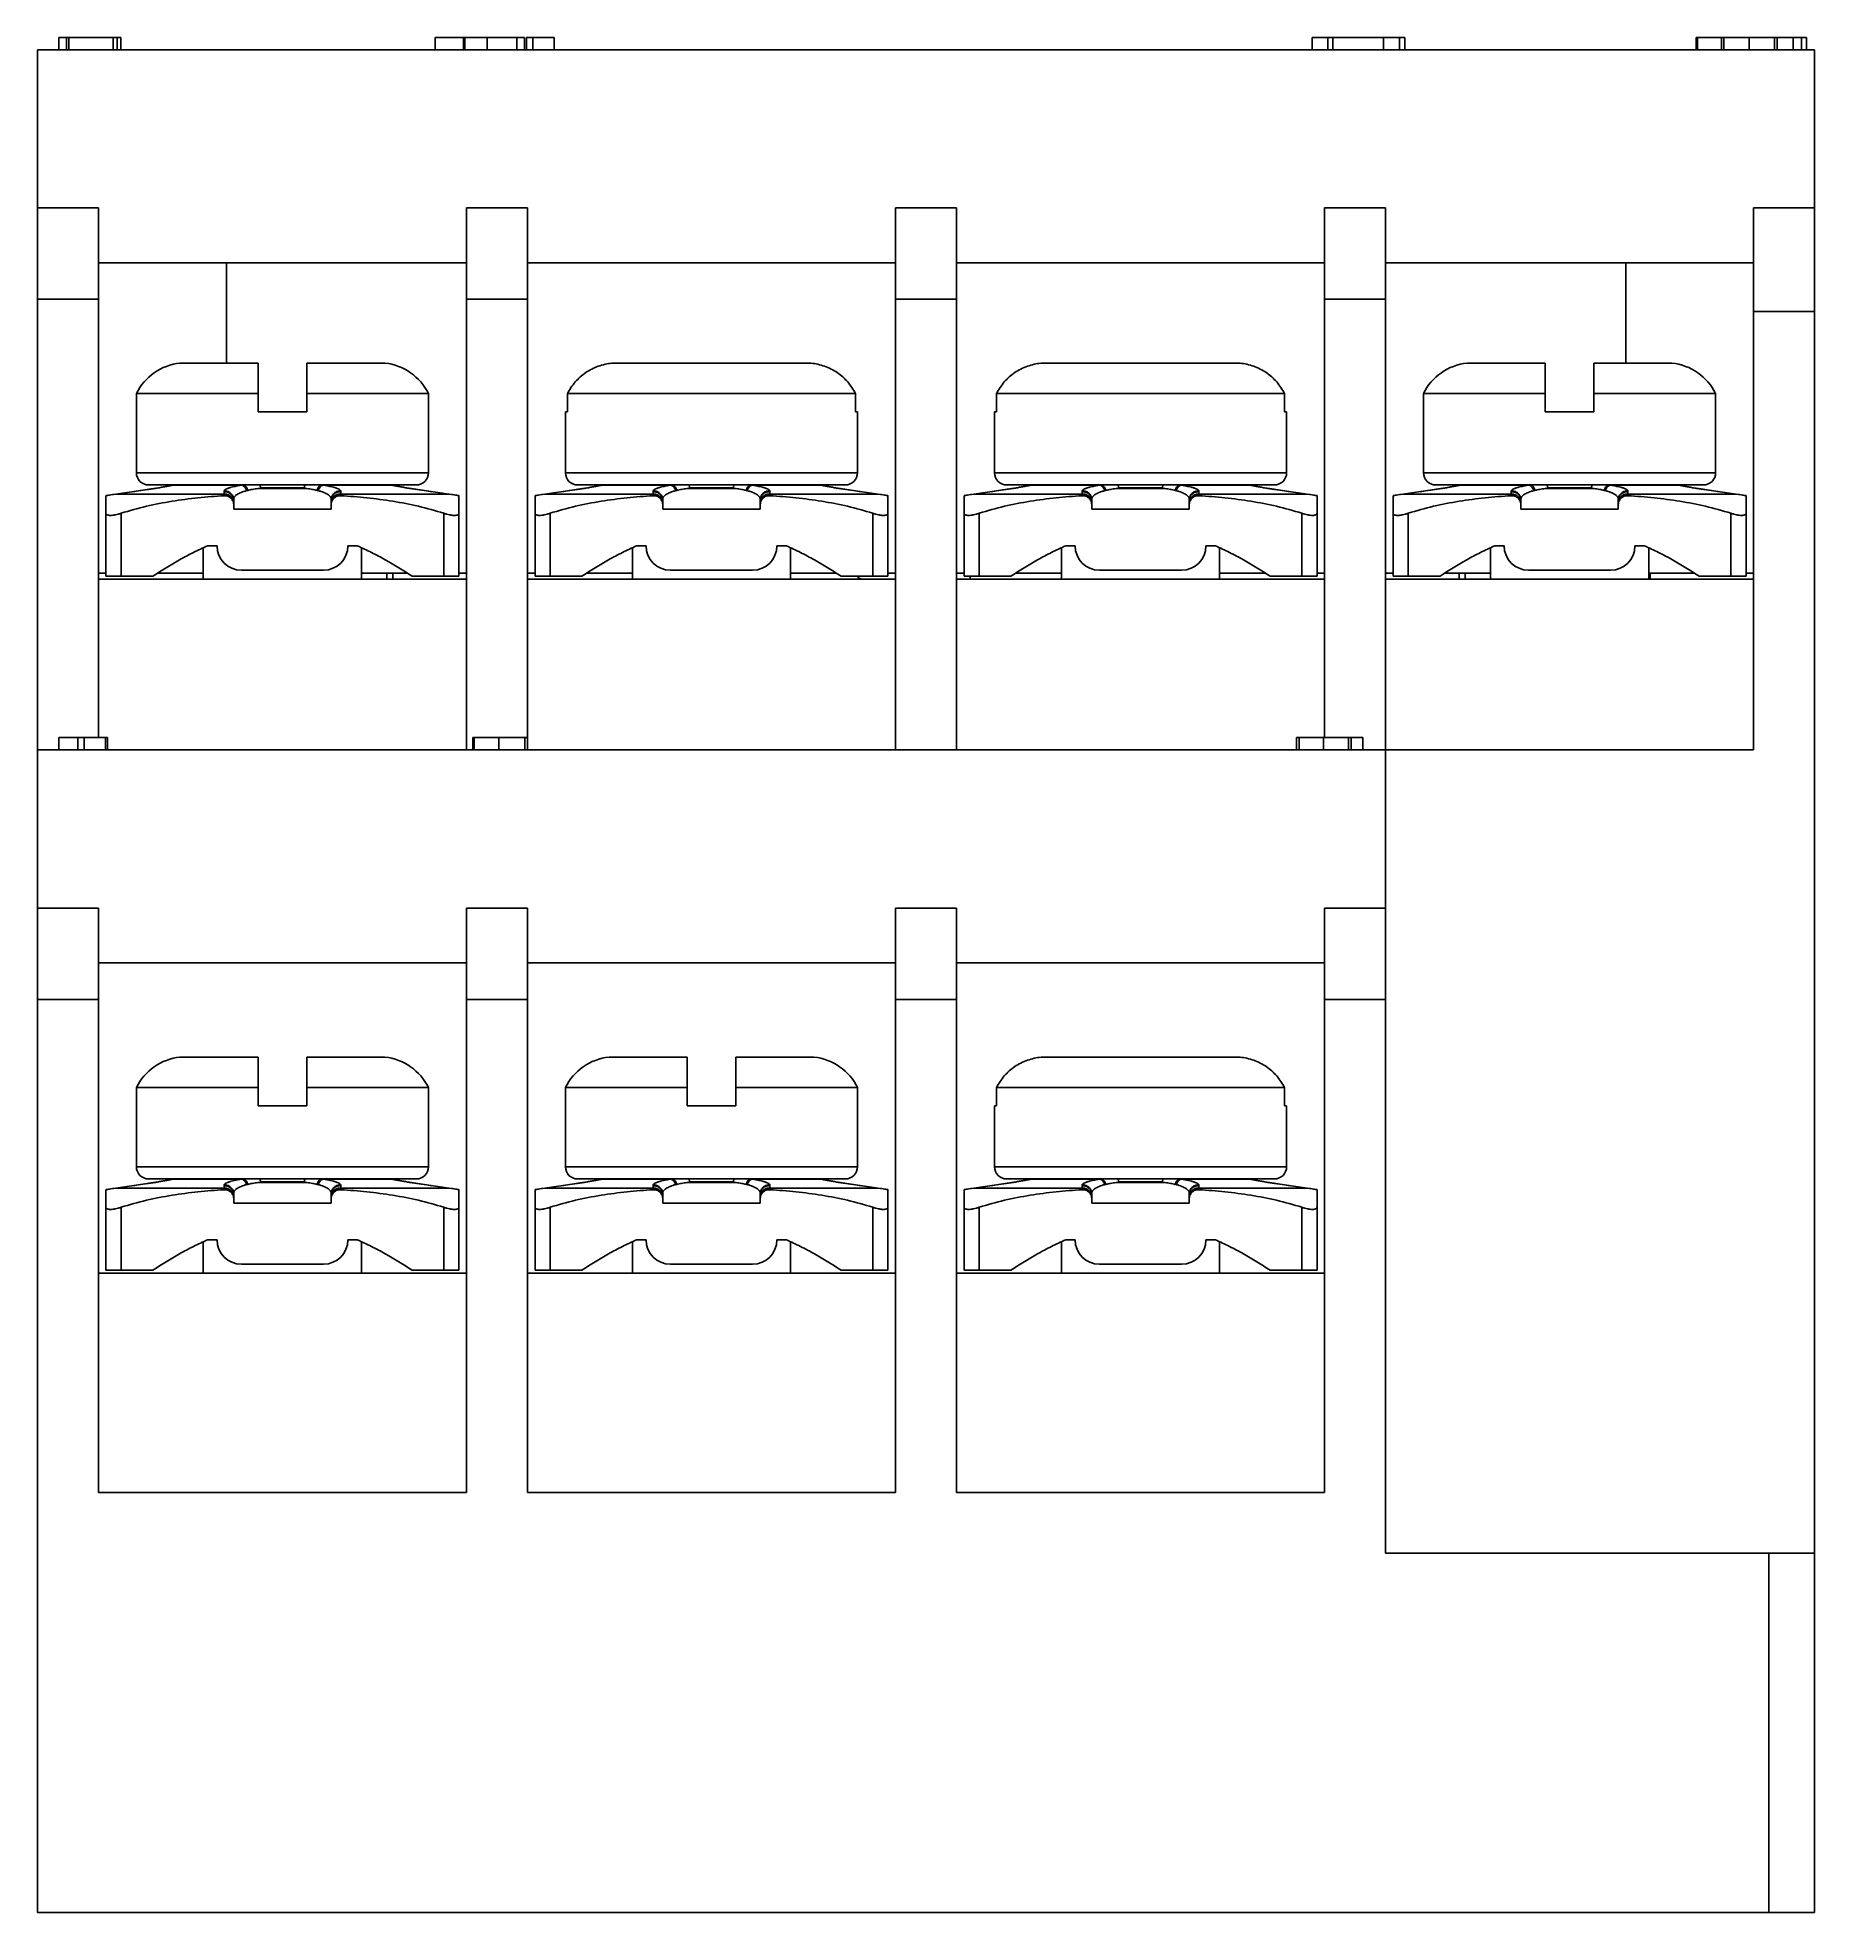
# Model space of a CAD drawing. Header units: millimetres. Extents: x 4 to 33.2, y 10.2 to 41.
import ezdxf

# ---------------------------------------------------------------- set-up
doc = ezdxf.new("R2010")
doc.units = ezdxf.units.MM
doc.header["$LTSCALE"] = 3.351474
doc.layers.get('0').update_dxf_attribs({"linetype": 'CONTINUOUS'})

msp = doc.modelspace()

# ---------------------------------------------------------------- linework, layer by layer
at = {"color": 7}
for p, q in [((4.049, 40.75), (4.049, 10.15)), ((33.249, 40.75), (4.049, 40.75)), ((4.399, 40.95), (4.399, 40.75)), ((5.42, 40.95), (4.399, 40.95)), ((4.524, 40.95), (4.524, 40.75)), ((4.566, 40.95), (4.566, 40.75)), ((5.295, 40.95), (5.295, 40.75)), ((5.357, 40.95), (5.357, 40.75)), ((5.42, 40.75), (5.42, 40.95)), ((10.582, 40.95), (10.582, 40.75)), ((12.049, 40.95), (10.582, 40.95)), ((11.051, 40.95), (11.051, 40.75)), ((11.072, 40.75), (11.072, 40.95)), ((11.438, 40.95), (11.438, 40.75)), ((11.926, 40.95), (11.926, 40.75)), ((12.049, 40.95), (12.049, 40.75)), ((12.082, 40.95), (12.082, 40.75)), ((12.54, 40.95), (12.082, 40.95)), ((12.186, 40.75), (12.186, 40.95)), ((12.54, 40.95), (12.54, 40.75)), ((24.997, 40.95), (24.997, 40.75)), ((26.516, 40.95), (24.997, 40.95)), ((25.252, 40.95), (25.252, 40.75)), ((25.332, 40.95), (25.332, 40.75)), ((26.165, 40.95), (26.165, 40.75)), ((26.428, 40.95), (26.428, 40.75)), ((26.516, 40.95), (26.516, 40.75)), ((31.306, 40.95), (31.306, 40.75)), ((33.119, 40.95), (31.306, 40.95)), ((31.324, 40.95), (31.324, 40.75)), ((31.718, 40.95), (31.718, 40.75)), ((31.759, 40.95), (31.759, 40.75)), ((32.176, 40.95), (32.176, 40.75)), ((32.593, 40.95), (32.593, 40.75)), ((32.634, 40.95), (32.634, 40.75)), ((32.899, 40.95), (32.899, 40.75)), ((33.037, 40.95), (33.037, 40.75)), ((33.119, 40.95), (33.119, 40.75)), ((33.249, 10.15), (33.249, 40.75)), ((4.049, 38.15), (5.049, 38.15)), ((5.049, 29.45), (5.049, 38.15)), ((11.099, 29.25), (11.099, 38.15)), ((11.099, 38.15), (12.099, 38.15)), ((12.099, 29.45), (12.099, 38.15)), ((18.149, 29.25), (18.149, 38.15)), ((18.149, 38.15), (19.149, 38.15)), ((19.149, 29.25), (19.149, 38.15)), ((25.199, 29.45), (25.199, 38.15)), ((25.199, 38.15), (26.199, 38.15)), ((26.199, 16.05), (26.199, 38.15)), ((33.249, 38.15), (32.249, 38.15)), ((32.249, 38.15), (32.249, 29.25)), ((11.099, 37.25), (5.049, 37.25)), ((7.152, 37.25), (7.152, 35.6)), ((18.149, 37.25), (12.099, 37.25)), ((25.199, 37.25), (19.149, 37.25)), ((32.249, 37.25), (26.199, 37.25)), ((30.149, 35.6), (30.149, 37.25)), ((5.049, 36.65), (4.049, 36.65)), ((12.099, 36.65), (11.099, 36.65)), ((19.149, 36.65), (18.149, 36.65)), ((26.199, 36.65), (25.199, 36.65)), ((33.249, 36.45), (32.249, 36.45)), ((7.674, 35.6), (6.391, 35.6)), ((7.674, 35.6), (7.674, 34.8)), ((8.474, 34.8), (8.474, 35.6)), ((9.757, 35.6), (8.474, 35.6)), ((16.759, 35.6), (13.489, 35.6)), ((23.809, 35.6), (20.539, 35.6)), ((28.824, 35.6), (27.541, 35.6)), ((28.824, 35.6), (28.824, 34.8)), ((30.907, 35.6), (29.624, 35.6)), ((29.624, 34.8), (29.624, 35.6)), ((5.674, 35.1), (5.674, 33.8)), ((7.674, 35.1), (5.674, 35.1)), ((10.474, 35.1), (8.474, 35.1)), ((10.474, 35.1), (10.474, 33.8)), ((12.757, 34.8), (12.757, 35.1)), ((17.49, 35.1), (12.757, 35.1)), ((17.49, 35.1), (17.49, 34.8)), ((19.807, 34.8), (19.807, 35.1)), ((24.54, 35.1), (19.807, 35.1)), ((24.54, 35.1), (24.54, 34.8)), ((26.824, 35.1), (26.824, 33.8)), ((28.824, 35.1), (26.824, 35.1)), ((31.624, 35.1), (29.624, 35.1)), ((31.624, 35.1), (31.624, 33.8)), ((8.474, 34.8), (7.674, 34.8)), ((12.724, 34.8), (12.724, 33.8)), ((12.757, 34.8), (12.724, 34.8)), ((17.524, 34.8), (17.49, 34.8)), ((17.524, 34.8), (17.524, 33.8)), ((19.774, 34.8), (19.774, 33.8)), ((19.807, 34.8), (19.774, 34.8)), ((24.574, 34.8), (24.54, 34.8)), ((24.574, 34.8), (24.574, 33.8)), ((29.624, 34.8), (28.824, 34.8)), ((5.674, 33.8), (10.474, 33.8)), ((5.874, 33.6), (10.274, 33.6)), ((6.265, 33.595), (6.274, 33.597)), ((6.265, 33.595), (6.265, 33.595)), ((6.274, 33.597), (6.266, 33.595)), ((7.399, 33.597), (6.274, 33.597)), ((9.874, 33.597), (8.749, 33.597)), ((9.883, 33.595), (9.874, 33.597)), ((9.882, 33.595), (9.874, 33.597)), ((9.883, 33.595), (9.883, 33.595)), ((12.724, 33.8), (17.524, 33.8)), ((17.324, 33.6), (12.924, 33.6)), ((13.324, 33.597), (13.315, 33.595)), ((13.315, 33.595), (13.315, 33.595)), ((13.324, 33.597), (13.316, 33.595)), ((14.449, 33.597), (13.324, 33.597)), ((16.924, 33.597), (15.799, 33.597)), ((16.924, 33.597), (16.933, 33.595)), ((16.932, 33.595), (16.924, 33.597)), ((16.933, 33.595), (16.933, 33.595)), ((19.774, 33.8), (24.574, 33.8)), ((24.374, 33.6), (19.974, 33.6)), ((20.374, 33.597), (20.365, 33.595)), ((20.365, 33.595), (20.365, 33.595)), ((20.374, 33.597), (20.366, 33.595)), ((21.499, 33.597), (20.374, 33.597)), ((23.974, 33.597), (22.849, 33.597)), ((23.974, 33.597), (23.983, 33.595)), ((23.982, 33.595), (23.974, 33.597)), ((23.983, 33.595), (23.983, 33.595)), ((26.824, 33.8), (31.624, 33.8)), ((27.024, 33.6), (31.424, 33.6)), ((27.415, 33.595), (27.424, 33.597)), ((27.415, 33.595), (27.415, 33.595)), ((27.424, 33.597), (27.416, 33.595)), ((28.549, 33.597), (27.424, 33.597)), ((31.024, 33.597), (29.899, 33.597)), ((31.033, 33.595), (31.024, 33.597)), ((31.032, 33.595), (31.024, 33.597)), ((31.033, 33.595), (31.033, 33.595)), ((5.174, 32.1), (5.174, 33.423)), ((5.707, 33.502), (5.336, 33.45)), ((5.336, 33.45), (5.336, 33.45)), ((5.336, 33.45), (7.117, 33.45)), ((5.617, 33.489), (5.707, 33.502)), ((5.617, 33.49), (5.617, 33.489)), ((5.955, 33.54), (5.707, 33.502)), ((6.077, 33.56), (5.953, 33.539)), ((7.117, 33.45), (7.115, 33.423)), ((7.116, 33.489), (7.117, 33.45)), ((7.274, 33.302), (7.274, 33.367)), ((7.274, 33.2), (7.274, 33.271)), ((8.477, 33.539), (7.671, 33.539)), ((8.435, 33.553), (7.713, 33.553)), ((8.874, 33.2), (8.874, 33.367)), ((9.031, 33.45), (9.032, 33.489)), ((9.031, 33.45), (10.811, 33.45)), ((9.033, 33.423), (9.031, 33.45)), ((10.441, 33.502), (10.44, 33.502)), ((10.44, 33.502), (10.531, 33.489)), ((10.441, 33.502), (10.811, 33.45)), ((10.531, 33.49), (10.531, 33.489)), ((10.811, 33.45), (10.811, 33.45)), ((10.974, 33.424), (10.974, 32.1)), ((12.224, 32.1), (12.224, 33.423)), ((12.757, 33.502), (12.386, 33.45)), ((12.386, 33.45), (12.386, 33.45)), ((12.386, 33.45), (14.167, 33.45)), ((12.667, 33.489), (12.757, 33.502)), ((12.667, 33.489), (12.667, 33.49)), ((13.005, 33.54), (12.757, 33.502)), ((12.757, 33.502), (12.757, 33.502)), ((13.127, 33.56), (13.003, 33.539)), ((14.167, 33.45), (14.165, 33.423)), ((14.166, 33.489), (14.167, 33.45)), ((14.324, 33.302), (14.324, 33.367)), ((14.324, 33.271), (14.324, 33.2)), ((15.527, 33.539), (14.721, 33.539)), ((15.485, 33.553), (14.763, 33.553)), ((15.924, 33.2), (15.924, 33.367)), ((16.081, 33.45), (16.082, 33.489)), ((16.081, 33.45), (17.861, 33.45)), ((16.083, 33.423), (16.081, 33.45)), ((17.49, 33.502), (17.581, 33.489)), ((17.491, 33.502), (17.861, 33.45)), ((17.581, 33.489), (17.581, 33.49)), ((17.861, 33.45), (17.861, 33.45)), ((18.024, 33.424), (18.024, 32.1)), ((19.274, 32.1), (19.274, 33.423)), ((19.807, 33.502), (19.436, 33.45)), ((19.436, 33.45), (19.436, 33.45)), ((19.436, 33.45), (21.217, 33.45)), ((19.717, 33.489), (19.807, 33.502)), ((19.717, 33.489), (19.717, 33.49)), ((20.055, 33.54), (19.807, 33.502)), ((20.177, 33.56), (20.053, 33.539)), ((21.217, 33.45), (21.215, 33.423)), ((21.216, 33.489), (21.217, 33.45)), ((21.374, 33.302), (21.374, 33.367)), ((21.374, 33.2), (21.374, 33.271)), ((22.577, 33.539), (21.771, 33.539)), ((22.535, 33.553), (21.813, 33.553)), ((22.974, 33.2), (22.974, 33.367)), ((23.131, 33.45), (23.132, 33.489)), ((23.131, 33.45), (24.911, 33.45)), ((23.133, 33.423), (23.131, 33.45)), ((24.54, 33.502), (24.541, 33.502)), ((24.54, 33.502), (24.631, 33.489)), ((24.541, 33.502), (24.911, 33.45)), ((24.631, 33.489), (24.631, 33.49)), ((24.911, 33.45), (24.911, 33.45)), ((25.074, 33.424), (25.074, 32.1)), ((26.324, 32.1), (26.324, 33.423)), ((26.857, 33.502), (26.486, 33.45)), ((26.486, 33.45), (28.267, 33.45)), ((26.486, 33.45), (26.486, 33.45)), ((26.767, 33.489), (26.857, 33.502)), ((26.767, 33.49), (26.767, 33.489)), ((27.105, 33.54), (26.857, 33.502)), ((27.227, 33.56), (27.103, 33.539)), ((28.267, 33.45), (28.265, 33.423)), ((28.266, 33.489), (28.267, 33.45)), ((28.424, 33.302), (28.424, 33.367)), ((28.424, 33.2), (28.424, 33.271)), ((29.627, 33.539), (28.821, 33.539)), ((29.585, 33.553), (28.863, 33.553)), ((30.024, 33.2), (30.024, 33.367)), ((30.181, 33.45), (30.182, 33.489)), ((30.181, 33.45), (31.961, 33.45)), ((30.183, 33.423), (30.181, 33.45)), ((31.591, 33.502), (31.59, 33.502)), ((31.59, 33.502), (31.681, 33.489)), ((31.591, 33.502), (31.961, 33.45)), ((31.681, 33.49), (31.681, 33.489)), ((31.961, 33.45), (31.961, 33.45)), ((32.124, 33.424), (32.124, 32.1)), ((5.424, 33.134), (5.424, 32.1)), ((8.874, 33.2), (7.274, 33.2)), ((10.724, 32.1), (10.724, 33.134)), ((12.474, 33.134), (12.474, 32.1)), ((14.324, 33.2), (15.924, 33.2)), ((17.774, 32.1), (17.774, 33.134)), ((19.524, 33.134), (19.524, 32.1)), ((22.974, 33.2), (21.374, 33.2)), ((24.824, 32.1), (24.824, 33.134)), ((26.574, 33.134), (26.574, 32.1)), ((30.024, 33.2), (28.424, 33.2)), ((31.874, 32.1), (31.874, 33.134)), ((6.774, 32.05), (6.774, 32.566)), ((6.999, 32.6), (6.844, 32.6)), ((9.304, 32.6), (9.149, 32.6)), ((9.374, 32.05), (9.374, 32.566)), ((13.824, 32.05), (13.824, 32.566)), ((14.049, 32.6), (13.894, 32.6)), ((16.354, 32.6), (16.199, 32.6)), ((16.424, 32.05), (16.424, 32.566)), ((20.874, 32.05), (20.874, 32.566)), ((21.099, 32.6), (20.944, 32.6)), ((23.404, 32.6), (23.249, 32.6)), ((23.474, 32.05), (23.474, 32.566)), ((27.924, 32.05), (27.924, 32.566)), ((28.149, 32.6), (27.994, 32.6)), ((30.454, 32.6), (30.299, 32.6)), ((30.524, 32.05), (30.524, 32.566)), ((5.174, 32.15), (5.049, 32.15)), ((5.049, 32.05), (11.099, 32.05)), ((5.174, 32.1), (5.945, 32.1)), ((6.774, 32.15), (6.024, 32.15)), ((7.399, 32.2), (8.749, 32.2)), ((9.374, 32.15), (10.124, 32.15)), ((9.789, 32.05), (9.789, 32.15)), ((9.889, 32.05), (9.889, 32.15)), ((10.203, 32.1), (10.974, 32.1)), ((10.974, 32.15), (11.099, 32.15)), ((12.099, 32.15), (12.224, 32.15)), ((12.099, 32.05), (18.149, 32.05)), ((12.224, 32.1), (12.995, 32.1)), ((13.074, 32.15), (13.824, 32.15)), ((15.799, 32.2), (14.449, 32.2)), ((16.424, 32.15), (17.174, 32.15)), ((17.253, 32.1), (18.024, 32.1)), ((18.024, 32.15), (18.149, 32.15)), ((19.149, 32.15), (19.274, 32.15)), ((19.149, 32.05), (25.199, 32.05)), ((19.274, 32.1), (20.045, 32.1)), ((19.374, 32.05), (19.374, 32.1)), ((20.124, 32.15), (20.874, 32.15)), ((21.499, 32.2), (22.849, 32.2)), ((23.474, 32.15), (24.224, 32.15)), ((24.303, 32.1), (25.074, 32.1)), ((25.074, 32.15), (25.199, 32.15)), ((26.199, 32.15), (26.324, 32.15)), ((26.199, 32.05), (32.249, 32.05)), ((26.324, 32.1), (27.095, 32.1)), ((27.174, 32.15), (27.924, 32.15)), ((27.409, 32.15), (27.409, 32.05)), ((27.509, 32.05), (27.509, 32.15)), ((28.549, 32.2), (29.899, 32.2)), ((31.274, 32.15), (30.524, 32.15)), ((30.549, 32.15), (30.549, 32.05)), ((31.353, 32.1), (32.124, 32.1)), ((32.249, 32.15), (32.124, 32.15)), ((4.399, 29.45), (4.399, 29.25)), ((5.199, 29.45), (4.399, 29.45)), ((4.711, 29.45), (4.711, 29.25)), ((4.815, 29.25), (4.815, 29.45)), ((5.169, 29.45), (5.169, 29.25)), ((5.199, 29.45), (5.199, 29.25)), ((11.203, 29.45), (11.203, 29.25)), ((12.099, 29.45), (11.203, 29.45)), ((11.224, 29.45), (11.224, 29.25)), ((11.628, 29.45), (11.628, 29.25)), ((12.058, 29.45), (12.058, 29.25)), ((12.099, 29.45), (12.099, 29.25)), ((25.829, 29.45), (24.739, 29.45)), ((24.739, 29.45), (24.739, 29.25)), ((24.781, 29.45), (24.781, 29.25)), ((25.178, 29.45), (25.178, 29.25)), ((25.593, 29.45), (25.593, 29.25)), ((25.635, 29.25), (25.635, 29.45)), ((25.829, 29.45), (25.829, 29.25)), ((32.249, 29.25), (4.049, 29.25)), ((4.049, 26.65), (5.049, 26.65)), ((5.049, 17.05), (5.049, 26.65)), ((11.099, 17.05), (11.099, 26.65)), ((11.099, 26.65), (12.099, 26.65)), ((12.099, 17.05), (12.099, 26.65)), ((18.149, 17.05), (18.149, 26.65)), ((18.149, 26.65), (19.149, 26.65)), ((19.149, 17.05), (19.149, 26.65)), ((25.199, 26.65), (26.199, 26.65)), ((25.199, 17.05), (25.199, 26.65)), ((11.099, 25.75), (5.049, 25.75)), ((18.149, 25.75), (12.099, 25.75)), ((25.199, 25.75), (19.149, 25.75)), ((5.049, 25.15), (4.049, 25.15)), ((12.099, 25.15), (11.099, 25.15)), ((19.149, 25.15), (18.149, 25.15)), ((26.199, 25.15), (25.199, 25.15)), ((7.674, 24.2), (6.391, 24.2)), ((7.674, 24.2), (7.674, 23.4)), ((8.474, 23.4), (8.474, 24.2)), ((9.757, 24.2), (8.474, 24.2)), ((14.724, 24.2), (13.441, 24.2)), ((14.724, 24.2), (14.724, 23.4)), ((15.524, 23.4), (15.524, 24.2)), ((16.807, 24.2), (15.524, 24.2)), ((23.809, 24.2), (20.539, 24.2)), ((5.674, 23.7), (5.674, 22.4)), ((7.674, 23.7), (5.674, 23.7)), ((10.474, 23.7), (8.474, 23.7)), ((10.474, 23.7), (10.474, 22.4)), ((12.724, 23.7), (12.724, 22.4)), ((14.724, 23.7), (12.724, 23.7)), ((17.524, 23.7), (15.524, 23.7)), ((17.524, 23.7), (17.524, 22.4)), ((24.54, 23.7), (19.807, 23.7)), ((19.807, 23.4), (19.807, 23.7)), ((24.54, 23.7), (24.54, 23.4)), ((8.474, 23.4), (7.674, 23.4)), ((15.524, 23.4), (14.724, 23.4)), ((19.807, 23.4), (19.774, 23.4)), ((19.774, 23.4), (19.774, 22.4)), ((24.574, 23.4), (24.54, 23.4)), ((24.574, 23.4), (24.574, 22.4)), ((5.674, 22.4), (10.474, 22.4)), ((5.874, 22.2), (10.274, 22.2)), ((6.265, 22.195), (6.274, 22.197)), ((6.265, 22.195), (6.265, 22.195)), ((6.274, 22.197), (6.266, 22.195)), ((7.399, 22.197), (6.274, 22.197)), ((9.874, 22.197), (8.749, 22.197)), ((9.883, 22.195), (9.874, 22.197)), ((9.882, 22.195), (9.874, 22.197)), ((9.883, 22.195), (9.883, 22.195)), ((12.724, 22.4), (17.524, 22.4)), ((12.924, 22.2), (17.324, 22.2)), ((13.315, 22.195), (13.324, 22.197)), ((13.315, 22.195), (13.315, 22.195)), ((13.324, 22.197), (13.316, 22.195)), ((14.449, 22.197), (13.324, 22.197)), ((16.924, 22.197), (15.799, 22.197)), ((16.933, 22.195), (16.924, 22.197)), ((16.932, 22.195), (16.924, 22.197)), ((16.933, 22.195), (16.933, 22.195)), ((19.774, 22.4), (24.574, 22.4)), ((24.374, 22.2), (19.974, 22.2)), ((20.374, 22.197), (20.365, 22.195)), ((20.365, 22.195), (20.365, 22.195)), ((20.374, 22.197), (20.366, 22.195)), ((21.499, 22.197), (20.374, 22.197)), ((23.974, 22.197), (22.849, 22.197)), ((23.974, 22.197), (23.983, 22.195)), ((23.982, 22.195), (23.974, 22.197)), ((23.983, 22.195), (23.983, 22.195)), ((5.174, 20.7), (5.174, 22.023)), ((5.707, 22.102), (5.336, 22.05)), ((5.336, 22.05), (5.336, 22.05)), ((5.336, 22.05), (7.117, 22.05)), ((5.617, 22.089), (5.707, 22.102)), ((5.617, 22.09), (5.617, 22.089)), ((5.955, 22.14), (5.707, 22.102)), ((6.077, 22.16), (5.953, 22.139)), ((7.117, 22.05), (7.115, 22.023)), ((7.116, 22.089), (7.117, 22.05)), ((7.274, 21.902), (7.274, 21.967)), ((7.274, 21.8), (7.274, 21.871)), ((8.477, 22.139), (7.671, 22.139)), ((8.435, 22.153), (7.713, 22.153)), ((8.874, 21.8), (8.874, 21.967)), ((9.031, 22.05), (9.032, 22.089)), ((9.031, 22.05), (10.811, 22.05)), ((9.033, 22.023), (9.031, 22.05)), ((10.441, 22.102), (10.44, 22.102)), ((10.44, 22.102), (10.531, 22.089)), ((10.441, 22.102), (10.811, 22.05)), ((10.531, 22.09), (10.531, 22.089)), ((10.811, 22.05), (10.811, 22.05)), ((10.974, 22.024), (10.974, 20.7)), ((12.224, 20.7), (12.224, 22.023)), ((12.757, 22.102), (12.386, 22.05)), ((12.386, 22.05), (12.386, 22.05)), ((12.386, 22.05), (14.167, 22.05)), ((12.667, 22.089), (12.757, 22.102)), ((12.667, 22.09), (12.667, 22.089)), ((13.005, 22.14), (12.757, 22.102)), ((13.127, 22.16), (13.003, 22.139)), ((14.167, 22.05), (14.165, 22.023)), ((14.166, 22.089), (14.167, 22.05)), ((14.324, 21.902), (14.324, 21.967)), ((14.324, 21.8), (14.324, 21.871)), ((15.527, 22.139), (14.721, 22.139)), ((15.485, 22.153), (14.763, 22.153)), ((15.924, 21.8), (15.924, 21.967)), ((16.081, 22.05), (16.082, 22.089)), ((16.081, 22.05), (17.861, 22.05)), ((16.083, 22.023), (16.081, 22.05)), ((17.491, 22.102), (17.49, 22.102)), ((17.49, 22.102), (17.581, 22.089)), ((17.491, 22.102), (17.861, 22.05)), ((17.581, 22.09), (17.581, 22.089)), ((17.861, 22.05), (17.861, 22.05)), ((18.024, 22.024), (18.024, 20.7)), ((19.274, 20.7), (19.274, 22.023)), ((19.807, 22.102), (19.436, 22.05)), ((19.436, 22.05), (21.217, 22.05)), ((19.436, 22.05), (19.436, 22.05)), ((19.717, 22.089), (19.807, 22.102)), ((19.717, 22.089), (19.717, 22.09)), ((20.055, 22.14), (19.807, 22.102)), ((19.807, 22.102), (19.807, 22.102)), ((20.177, 22.16), (20.053, 22.139)), ((21.217, 22.05), (21.215, 22.023)), ((21.216, 22.089), (21.217, 22.05)), ((21.374, 21.902), (21.374, 21.967)), ((21.374, 21.871), (21.374, 21.8)), ((22.577, 22.139), (21.771, 22.139)), ((22.535, 22.153), (21.813, 22.153)), ((22.974, 21.8), (22.974, 21.967)), ((23.131, 22.05), (23.132, 22.089)), ((23.131, 22.05), (24.911, 22.05)), ((23.133, 22.023), (23.131, 22.05)), ((24.54, 22.102), (24.631, 22.089)), ((24.541, 22.102), (24.911, 22.05)), ((24.631, 22.089), (24.631, 22.09)), ((24.911, 22.05), (24.911, 22.05)), ((25.074, 22.024), (25.074, 20.7)), ((5.424, 21.734), (5.424, 20.7)), ((8.874, 21.8), (7.274, 21.8)), ((10.724, 20.7), (10.724, 21.734)), ((12.474, 21.734), (12.474, 20.7)), ((15.924, 21.8), (14.324, 21.8)), ((17.774, 20.7), (17.774, 21.734)), ((19.524, 21.734), (19.524, 20.7)), ((21.374, 21.8), (22.974, 21.8)), ((24.824, 20.7), (24.824, 21.734)), ((6.774, 20.65), (6.774, 21.166)), ((6.999, 21.2), (6.844, 21.2)), ((9.304, 21.2), (9.149, 21.2)), ((9.374, 20.65), (9.374, 21.166)), ((13.824, 20.65), (13.824, 21.166)), ((14.049, 21.2), (13.894, 21.2)), ((16.354, 21.2), (16.199, 21.2)), ((16.424, 20.65), (16.424, 21.166)), ((20.874, 20.65), (20.874, 21.166)), ((21.099, 21.2), (20.944, 21.2)), ((23.404, 21.2), (23.249, 21.2)), ((23.474, 20.65), (23.474, 21.166)), ((11.099, 20.65), (5.049, 20.65)), ((5.174, 20.7), (5.945, 20.7)), ((7.399, 20.8), (8.749, 20.8)), ((10.203, 20.7), (10.974, 20.7)), ((18.149, 20.65), (12.099, 20.65)), ((12.224, 20.7), (12.995, 20.7)), ((14.449, 20.8), (15.799, 20.8)), ((17.253, 20.7), (18.024, 20.7)), ((25.199, 20.65), (19.149, 20.65)), ((19.274, 20.7), (20.045, 20.7)), ((22.849, 20.8), (21.499, 20.8)), ((24.303, 20.7), (25.074, 20.7)), ((5.049, 17.05), (11.099, 17.05)), ((12.099, 17.05), (18.149, 17.05)), ((19.149, 17.05), (25.199, 17.05)), ((26.199, 16.05), (33.249, 16.05)), ((32.499, 10.15), (32.499, 16.05)), ((4.049, 10.15), (33.249, 10.15))]:
    msp.add_line(p, q, dxfattribs=at)
for points in [[(6.311, 33.6), (6.304, 33.6), (6.274, 33.597), (6.075, 33.56)], [(9.873, 33.597), (9.844, 33.6), (9.837, 33.6)], [(10.441, 33.502), (10.193, 33.54), (10.071, 33.56), (9.873, 33.597)], [(13.361, 33.6), (13.354, 33.6), (13.324, 33.597), (13.125, 33.56)], [(16.923, 33.597), (16.894, 33.6), (16.887, 33.6)], [(17.491, 33.502), (17.243, 33.54), (17.121, 33.56), (16.923, 33.597)], [(20.411, 33.6), (20.404, 33.6), (20.374, 33.597), (20.175, 33.56)], [(23.973, 33.597), (23.944, 33.6), (23.937, 33.6)], [(24.541, 33.502), (24.293, 33.54), (24.171, 33.56), (23.973, 33.597)], [(27.461, 33.6), (27.454, 33.6), (27.424, 33.597), (27.225, 33.56)], [(31.023, 33.597), (30.994, 33.6), (30.987, 33.6)], [(31.591, 33.502), (31.343, 33.54), (31.221, 33.56), (31.023, 33.597)], [(5.336, 33.45), (5.279, 33.442), (5.204, 33.429), (5.174, 33.424)], [(10.974, 33.424), (10.944, 33.429), (10.869, 33.442), (10.811, 33.45)], [(12.386, 33.45), (12.329, 33.442), (12.254, 33.429), (12.224, 33.424)], [(18.024, 33.424), (17.994, 33.429), (17.919, 33.442), (17.861, 33.45)], [(19.436, 33.45), (19.379, 33.442), (19.304, 33.429), (19.274, 33.424)], [(25.074, 33.424), (25.044, 33.429), (24.969, 33.442), (24.911, 33.45)], [(26.486, 33.45), (26.429, 33.442), (26.354, 33.429), (26.324, 33.424)], [(32.124, 33.424), (32.094, 33.429), (32.019, 33.442), (31.961, 33.45)], [(6.311, 22.2), (6.304, 22.2), (6.274, 22.197), (6.075, 22.16)], [(9.873, 22.197), (9.844, 22.2), (9.837, 22.2)], [(10.441, 22.102), (10.193, 22.14), (10.071, 22.16), (9.873, 22.197)], [(13.361, 22.2), (13.354, 22.2), (13.324, 22.197), (13.125, 22.16)], [(16.923, 22.197), (16.894, 22.2), (16.887, 22.2)], [(17.491, 22.102), (17.243, 22.14), (17.121, 22.16), (16.923, 22.197)], [(20.411, 22.2), (20.404, 22.2), (20.374, 22.197), (20.175, 22.16)], [(23.973, 22.197), (23.944, 22.2), (23.937, 22.2)], [(24.541, 22.102), (24.293, 22.14), (24.171, 22.16), (23.973, 22.197)], [(5.336, 22.05), (5.279, 22.042), (5.204, 22.029), (5.174, 22.024)], [(10.974, 22.024), (10.944, 22.029), (10.869, 22.042), (10.811, 22.05)], [(12.386, 22.05), (12.329, 22.042), (12.254, 22.029), (12.224, 22.024)], [(18.024, 22.024), (17.994, 22.029), (17.919, 22.042), (17.861, 22.05)], [(19.436, 22.05), (19.379, 22.042), (19.304, 22.029), (19.274, 22.024)], [(25.074, 22.024), (25.044, 22.029), (24.969, 22.042), (24.911, 22.05)]]:
    msp.add_lwpolyline(points, dxfattribs=at)
for centre, radius, start, end in [((6.482, 34.705), 0.9, 95.8338, 153.943), ((9.665, 34.705), 0.9, 26.057, 84.1662), ((27.632, 34.705), 0.9, 95.8338, 153.943), ((30.815, 34.705), 0.9, 26.057, 84.1662), ((5.874, 33.8), 0.2, 180, 270), ((10.274, 33.8), 0.2, 270, 360), ((12.924, 33.8), 0.2, 180, 270), ((17.324, 33.8), 0.2, 270, 360), ((19.974, 33.8), 0.2, 180, 270), ((24.374, 33.8), 0.2, 270, 360), ((27.024, 33.8), 0.2, 180, 270), ((31.424, 33.8), 0.2, 270, 360), ((5.886, 29.579), 3.91, 98.0843, 100.4983), ((7.235, 33.492), 0.119, 175.0508, 181.1799), ((7.124, 33.338), 0.151, 90.0001, 93.0591), ((7.124, 33.299), 0.152, 90.0001, 92.7791), ((7.736, 32.538), 1, 103.4077, 104.4049), ((8.409, 32.526), 1.013, 75.6013, 76.5861), ((8.913, 33.492), 0.119, 358.8201, 4.9492), ((10.26, 29.57), 3.919, 79.5045, 81.9129), ((12.936, 29.579), 3.91, 98.0843, 100.4983), ((14.285, 33.492), 0.119, 175.0508, 181.1799), ((14.174, 33.338), 0.151, 90.0001, 93.0591), ((14.174, 33.299), 0.152, 90.0001, 92.7791), ((14.786, 32.538), 1, 103.4077, 104.4049), ((15.459, 32.526), 1.013, 75.6013, 76.5861), ((16.074, 33.351), 0.151, 86.9583, 90.1183), ((15.963, 33.492), 0.119, 358.8201, 4.9492), ((17.31, 29.57), 3.919, 79.5045, 81.9129), ((19.986, 29.579), 3.91, 98.0843, 100.4983), ((21.224, 33.351), 0.151, 89.8817, 93.0417), ((21.335, 33.492), 0.119, 175.054, 181.1767), ((21.224, 33.338), 0.151, 90.0001, 93.0591), ((21.836, 32.538), 1, 103.4077, 104.4049), ((22.509, 32.526), 1.013, 75.6013, 76.5861), ((23.124, 33.351), 0.151, 86.9583, 90.1183), ((23.124, 33.338), 0.151, 86.9409, 89.9999), ((23.124, 33.299), 0.152, 87.2209, 89.9999), ((23.013, 33.492), 0.119, 358.8233, 4.946), ((24.36, 29.57), 3.919, 79.5045, 81.9129), ((27.036, 29.579), 3.91, 98.0843, 100.4983), ((28.385, 33.492), 0.119, 175.0508, 181.1799), ((28.274, 33.338), 0.151, 90.0001, 93.0591), ((28.274, 33.299), 0.152, 90.0001, 92.7791), ((28.886, 32.538), 1, 103.4077, 104.4049), ((29.559, 32.526), 1.013, 75.6013, 76.5861), ((30.063, 33.492), 0.119, 358.8201, 4.9492), ((31.41, 29.57), 3.919, 79.5045, 81.9129), ((7.399, 32.6), 0.4, 180, 270), ((8.749, 32.6), 0.4, 270, 360), ((14.449, 32.6), 0.4, 180, 270), ((15.799, 32.6), 0.4, 270, 360), ((21.499, 32.6), 0.4, 180, 270), ((22.849, 32.6), 0.4, 270, 360), ((28.549, 32.6), 0.4, 180, 270), ((29.899, 32.6), 0.4, 270, 360), ((17.624, 32.2), 0.15, 220.6629, 270), ((6.482, 23.305), 0.9, 95.8338, 153.943), ((9.665, 23.305), 0.9, 26.057, 84.1662), ((13.532, 23.305), 0.9, 95.8338, 153.943), ((16.715, 23.305), 0.9, 26.057, 84.1662), ((5.874, 22.4), 0.2, 180, 270), ((10.274, 22.4), 0.2, 270, 360), ((12.924, 22.4), 0.2, 180, 270), ((17.324, 22.4), 0.2, 270, 360), ((19.974, 22.4), 0.2, 180, 270), ((24.374, 22.4), 0.2, 270, 360), ((5.886, 18.179), 3.91, 98.0843, 100.4983), ((7.235, 22.092), 0.119, 175.0508, 181.1799), ((7.124, 21.938), 0.151, 90.0001, 93.0591), ((7.124, 21.899), 0.152, 90.0001, 92.7791), ((7.736, 21.138), 1, 103.4077, 104.4049), ((8.409, 21.126), 1.013, 75.6013, 76.5861), ((8.913, 22.092), 0.119, 358.8201, 4.9492), ((10.26, 18.17), 3.919, 79.5045, 81.9129), ((12.936, 18.179), 3.91, 98.0843, 100.4983), ((14.285, 22.092), 0.119, 175.0508, 181.1799), ((14.174, 21.938), 0.151, 90.0001, 93.0591), ((14.174, 21.899), 0.152, 90.0001, 92.7791), ((14.786, 21.138), 1, 103.4077, 104.4049), ((15.459, 21.126), 1.013, 75.6013, 76.5861), ((15.963, 22.092), 0.119, 358.8201, 4.9492), ((17.31, 18.17), 3.919, 79.5045, 81.9129), ((19.986, 18.179), 3.91, 98.0843, 100.4983), ((21.335, 22.092), 0.119, 175.0508, 181.1799), ((21.224, 21.938), 0.151, 90.0001, 93.0591), ((21.224, 21.899), 0.152, 90.0001, 92.7791), ((21.836, 21.138), 1, 103.4077, 104.4049), ((22.509, 21.126), 1.013, 75.6013, 76.5861), ((23.124, 21.951), 0.151, 86.9583, 90.1183), ((23.013, 22.092), 0.119, 358.8201, 4.9492), ((24.36, 18.17), 3.919, 79.5045, 81.9129), ((7.399, 21.2), 0.4, 180, 270), ((8.749, 21.2), 0.4, 270, 360), ((14.449, 21.2), 0.4, 180, 270), ((15.799, 21.2), 0.4, 270, 360), ((21.499, 21.2), 0.4, 180, 270), ((22.849, 21.2), 0.4, 270, 360)]:
    msp.add_arc(centre, radius, start, end, dxfattribs=at)
for points, knots in [([(12.757, 35.1), (12.775, 35.135), (12.813, 35.201), (12.884, 35.293), (12.966, 35.376), (13.057, 35.447), (13.157, 35.506), (13.263, 35.552), (13.375, 35.584), (13.451, 35.596), (13.489, 35.6)], [0, 0, 0, 0, 0.124982, 0.250006, 0.374998, 0.500002, 0.625002, 0.749989, 0.875015, 1, 1, 1, 1]), ([(16.759, 35.6), (16.797, 35.596), (16.873, 35.584), (16.984, 35.552), (17.091, 35.506), (17.191, 35.447), (17.282, 35.376), (17.364, 35.293), (17.434, 35.201), (17.473, 35.135), (17.49, 35.1)], [0, 0, 0, 0, 0.124985, 0.250011, 0.374999, 0.499999, 0.625004, 0.749996, 0.875018, 1, 1, 1, 1]), ([(19.807, 35.1), (19.825, 35.135), (19.863, 35.201), (19.934, 35.293), (20.016, 35.376), (20.107, 35.447), (20.207, 35.506), (20.313, 35.552), (20.425, 35.584), (20.501, 35.596), (20.539, 35.6)], [0, 0, 0, 0, 0.124983, 0.250006, 0.374996, 0.500001, 0.625, 0.749987, 0.875014, 1, 1, 1, 1]), ([(23.809, 35.6), (23.847, 35.596), (23.923, 35.584), (24.034, 35.552), (24.141, 35.506), (24.241, 35.447), (24.332, 35.376), (24.414, 35.293), (24.484, 35.201), (24.523, 35.135), (24.54, 35.1)], [0, 0, 0, 0, 0.124985, 0.250012, 0.374999, 0.499999, 0.625003, 0.749995, 0.875018, 1, 1, 1, 1]), ([(6.266, 33.595), (6.248, 33.591), (6.21, 33.584), (6.151, 33.572), (6.086, 33.561), (6.016, 33.549), (5.942, 33.537), (5.839, 33.521), (5.76, 33.509), (5.707, 33.502)], [0, 0, 0, 0, 0.097332, 0.204491, 0.32175, 0.447133, 0.579094, 0.716309, 1, 1, 1, 1]), ([(6.274, 33.597), (6.277, 33.597), (6.289, 33.599), (6.302, 33.6), (6.311, 33.6)], [0, 0, 0, 0, 0.258185, 1, 1, 1, 1]), ([(7.116, 33.502), (7.116, 33.503), (7.117, 33.505), (7.118, 33.508), (7.119, 33.511), (7.123, 33.515), (7.129, 33.52), (7.137, 33.526), (7.148, 33.532), (7.161, 33.538), (7.177, 33.544), (7.194, 33.55), (7.213, 33.557), (7.243, 33.565), (7.284, 33.575), (7.34, 33.586), (7.379, 33.593), (7.399, 33.597)], [0, 0, 0, 0, 0.009474, 0.019603, 0.030745, 0.043123, 0.071977, 0.106596, 0.147325, 0.194446, 0.248117, 0.308255, 0.374671, 0.447161, 0.610034, 0.796114, 1, 1, 1, 1]), ([(7.429, 33.6), (7.426, 33.6), (7.416, 33.6), (7.406, 33.598), (7.399, 33.597)], [0, 0, 0, 0, 0.251792, 1, 1, 1, 1]), ([(7.399, 33.597), (7.403, 33.596), (7.412, 33.594), (7.425, 33.589), (7.437, 33.58), (7.45, 33.569), (7.461, 33.556), (7.471, 33.541), (7.48, 33.524), (7.485, 33.513), (7.487, 33.507)], [0, 0, 0, 0, 0.097114, 0.202482, 0.317265, 0.44138, 0.57394, 0.712964, 0.855906, 1, 1, 1, 1]), ([(7.429, 33.6), (7.432, 33.6), (7.44, 33.599), (7.452, 33.594), (7.463, 33.586), (7.474, 33.576), (7.484, 33.562), (7.492, 33.547), (7.499, 33.529), (7.502, 33.517), (7.504, 33.511)], [0, 0, 0, 0, 0.09212, 0.191216, 0.300452, 0.421345, 0.554018, 0.696683, 0.846494, 1, 1, 1, 1]), ([(7.702, 33.6), (7.703, 33.6), (7.703, 33.6), (7.704, 33.599), (7.705, 33.598), (7.705, 33.597), (7.706, 33.595), (7.707, 33.592), (7.708, 33.587), (7.71, 33.581), (7.711, 33.572), (7.712, 33.563), (7.713, 33.556), (7.713, 33.553)], [0, 0, 0, 0, 0.015317, 0.034324, 0.058987, 0.090177, 0.128286, 0.173494, 0.285259, 0.425083, 0.592084, 0.784496, 1, 1, 1, 1]), ([(8.445, 33.6), (8.445, 33.6), (8.445, 33.6), (8.444, 33.599), (8.443, 33.598), (8.442, 33.597), (8.442, 33.595), (8.441, 33.592), (8.44, 33.587), (8.438, 33.581), (8.437, 33.572), (8.436, 33.563), (8.435, 33.556), (8.435, 33.553)], [0, 0, 0, 0, 0.015316, 0.034321, 0.058982, 0.090171, 0.12828, 0.173488, 0.285255, 0.42508, 0.592083, 0.784495, 1, 1, 1, 1]), ([(8.719, 33.6), (8.715, 33.6), (8.707, 33.599), (8.696, 33.594), (8.684, 33.586), (8.674, 33.576), (8.664, 33.562), (8.656, 33.547), (8.649, 33.529), (8.646, 33.517), (8.644, 33.511)], [0, 0, 0, 0, 0.09212, 0.191216, 0.300452, 0.421345, 0.554018, 0.696683, 0.846494, 1, 1, 1, 1]), ([(8.749, 33.597), (8.744, 33.596), (8.736, 33.594), (8.723, 33.589), (8.71, 33.58), (8.698, 33.569), (8.687, 33.556), (8.677, 33.541), (8.668, 33.524), (8.663, 33.513), (8.661, 33.507)], [0, 0, 0, 0, 0.097114, 0.202482, 0.317265, 0.44138, 0.57394, 0.712964, 0.855906, 1, 1, 1, 1]), ([(8.749, 33.597), (8.746, 33.597), (8.737, 33.599), (8.727, 33.6), (8.719, 33.6)], [0, 0, 0, 0, 0.249157, 1, 1, 1, 1]), ([(8.749, 33.597), (8.769, 33.593), (8.808, 33.586), (8.863, 33.575), (8.905, 33.565), (8.935, 33.557), (8.954, 33.55), (8.971, 33.544), (8.986, 33.538), (9, 33.532), (9.01, 33.526), (9.019, 33.52), (9.025, 33.515), (9.028, 33.511), (9.03, 33.508), (9.031, 33.505), (9.032, 33.503), (9.032, 33.502)], [0, 0, 0, 0, 0.203917, 0.389932, 0.552731, 0.625223, 0.691677, 0.751874, 0.805604, 0.852767, 0.893519, 0.928139, 0.956971, 0.969328, 0.980443, 0.990544, 1, 1, 1, 1]), ([(9.837, 33.6), (9.84, 33.6), (9.852, 33.6), (9.865, 33.598), (9.874, 33.597)], [0, 0, 0, 0, 0.242238, 1, 1, 1, 1]), ([(10.44, 33.502), (10.387, 33.509), (10.309, 33.521), (10.205, 33.537), (10.132, 33.549), (10.062, 33.561), (9.997, 33.572), (9.938, 33.584), (9.9, 33.591), (9.882, 33.595)], [0, 0, 0, 0, 0.283674, 0.4209, 0.55289, 0.678286, 0.795523, 0.902652, 1, 1, 1, 1]), ([(13.316, 33.595), (13.298, 33.591), (13.26, 33.584), (13.201, 33.572), (13.136, 33.561), (13.066, 33.549), (12.992, 33.537), (12.889, 33.521), (12.81, 33.509), (12.757, 33.502)], [0, 0, 0, 0, 0.097331, 0.204488, 0.321746, 0.44713, 0.57909, 0.716306, 1, 1, 1, 1]), ([(13.324, 33.597), (13.327, 33.597), (13.339, 33.599), (13.352, 33.6), (13.361, 33.6)], [0, 0, 0, 0, 0.258185, 1, 1, 1, 1]), ([(14.166, 33.502), (14.166, 33.503), (14.167, 33.505), (14.168, 33.508), (14.169, 33.511), (14.173, 33.515), (14.179, 33.52), (14.187, 33.526), (14.198, 33.532), (14.211, 33.538), (14.227, 33.544), (14.244, 33.55), (14.263, 33.557), (14.293, 33.565), (14.334, 33.575), (14.39, 33.586), (14.429, 33.593), (14.449, 33.597)], [0, 0, 0, 0, 0.009474, 0.019603, 0.030745, 0.043123, 0.071977, 0.106596, 0.147325, 0.194446, 0.248117, 0.308255, 0.374671, 0.447161, 0.610034, 0.796114, 1, 1, 1, 1]), ([(14.479, 33.6), (14.476, 33.6), (14.466, 33.6), (14.456, 33.598), (14.449, 33.597)], [0, 0, 0, 0, 0.251792, 1, 1, 1, 1]), ([(14.537, 33.507), (14.535, 33.513), (14.53, 33.524), (14.521, 33.541), (14.511, 33.556), (14.5, 33.569), (14.487, 33.58), (14.475, 33.589), (14.462, 33.594), (14.453, 33.596), (14.449, 33.597)], [0, 0, 0, 0, 0.144094, 0.287036, 0.42606, 0.55862, 0.682735, 0.797518, 0.902886, 1, 1, 1, 1]), ([(14.554, 33.511), (14.552, 33.517), (14.549, 33.529), (14.542, 33.547), (14.534, 33.562), (14.524, 33.576), (14.513, 33.586), (14.502, 33.594), (14.49, 33.599), (14.482, 33.6), (14.479, 33.6)], [0, 0, 0, 0, 0.153506, 0.303317, 0.445982, 0.578655, 0.699548, 0.808784, 0.90788, 1, 1, 1, 1]), ([(14.763, 33.553), (14.763, 33.556), (14.762, 33.563), (14.761, 33.572), (14.76, 33.581), (14.758, 33.587), (14.757, 33.592), (14.756, 33.595), (14.755, 33.597), (14.755, 33.598), (14.754, 33.599), (14.753, 33.6), (14.753, 33.6), (14.752, 33.6)], [0, 0, 0, 0, 0.215508, 0.40792, 0.574923, 0.71475, 0.826519, 0.871727, 0.909835, 0.941023, 0.965682, 0.984685, 1, 1, 1, 1]), ([(15.485, 33.553), (15.485, 33.556), (15.486, 33.563), (15.487, 33.572), (15.488, 33.581), (15.49, 33.587), (15.491, 33.592), (15.492, 33.595), (15.492, 33.597), (15.493, 33.598), (15.494, 33.599), (15.495, 33.6), (15.495, 33.6), (15.495, 33.6)], [0, 0, 0, 0, 0.215507, 0.40792, 0.574923, 0.714749, 0.826515, 0.871722, 0.90983, 0.941019, 0.965679, 0.984684, 1, 1, 1, 1]), ([(15.694, 33.511), (15.696, 33.517), (15.699, 33.529), (15.706, 33.547), (15.714, 33.562), (15.724, 33.576), (15.734, 33.586), (15.746, 33.594), (15.757, 33.599), (15.765, 33.6), (15.769, 33.6)], [0, 0, 0, 0, 0.153506, 0.303317, 0.445982, 0.578655, 0.699548, 0.808784, 0.90788, 1, 1, 1, 1]), ([(15.711, 33.507), (15.713, 33.513), (15.718, 33.524), (15.727, 33.541), (15.737, 33.556), (15.748, 33.569), (15.76, 33.58), (15.773, 33.589), (15.786, 33.594), (15.794, 33.596), (15.799, 33.597)], [0, 0, 0, 0, 0.144094, 0.287036, 0.42606, 0.55862, 0.682735, 0.797518, 0.902886, 1, 1, 1, 1]), ([(15.799, 33.597), (15.796, 33.597), (15.787, 33.599), (15.777, 33.6), (15.769, 33.6)], [0, 0, 0, 0, 0.249157, 1, 1, 1, 1]), ([(15.799, 33.597), (15.819, 33.593), (15.858, 33.586), (15.913, 33.575), (15.955, 33.565), (15.985, 33.557), (16.004, 33.55), (16.021, 33.544), (16.036, 33.538), (16.05, 33.532), (16.06, 33.526), (16.069, 33.52), (16.075, 33.515), (16.078, 33.511), (16.08, 33.508), (16.081, 33.505), (16.082, 33.503), (16.082, 33.502)], [0, 0, 0, 0, 0.203917, 0.389932, 0.552731, 0.625223, 0.691677, 0.751874, 0.805604, 0.852767, 0.893519, 0.928139, 0.956971, 0.969328, 0.980443, 0.990544, 1, 1, 1, 1]), ([(16.887, 33.6), (16.89, 33.6), (16.902, 33.6), (16.915, 33.598), (16.924, 33.597)], [0, 0, 0, 0, 0.242238, 1, 1, 1, 1]), ([(17.49, 33.502), (17.437, 33.509), (17.359, 33.521), (17.255, 33.537), (17.182, 33.549), (17.112, 33.561), (17.047, 33.572), (16.988, 33.584), (16.95, 33.591), (16.932, 33.595)], [0, 0, 0, 0, 0.283674, 0.4209, 0.55289, 0.678286, 0.795523, 0.902652, 1, 1, 1, 1]), ([(20.366, 33.595), (20.348, 33.591), (20.31, 33.584), (20.251, 33.572), (20.186, 33.561), (20.116, 33.549), (20.042, 33.537), (19.939, 33.521), (19.86, 33.509), (19.807, 33.502)], [0, 0, 0, 0, 0.097331, 0.204488, 0.321746, 0.44713, 0.57909, 0.716306, 1, 1, 1, 1]), ([(20.374, 33.597), (20.377, 33.597), (20.389, 33.599), (20.402, 33.6), (20.411, 33.6)], [0, 0, 0, 0, 0.258185, 1, 1, 1, 1]), ([(21.216, 33.502), (21.216, 33.503), (21.217, 33.505), (21.218, 33.508), (21.219, 33.511), (21.223, 33.515), (21.229, 33.52), (21.237, 33.526), (21.248, 33.532), (21.261, 33.538), (21.277, 33.544), (21.294, 33.55), (21.313, 33.557), (21.343, 33.565), (21.384, 33.575), (21.44, 33.586), (21.479, 33.593), (21.499, 33.597)], [0, 0, 0, 0, 0.009474, 0.019603, 0.030745, 0.043123, 0.071977, 0.106596, 0.147325, 0.194446, 0.248117, 0.308255, 0.374671, 0.447161, 0.610034, 0.796114, 1, 1, 1, 1]), ([(21.529, 33.6), (21.526, 33.6), (21.516, 33.6), (21.506, 33.598), (21.499, 33.597)], [0, 0, 0, 0, 0.251792, 1, 1, 1, 1]), ([(21.587, 33.507), (21.585, 33.513), (21.58, 33.524), (21.571, 33.541), (21.561, 33.556), (21.55, 33.569), (21.537, 33.58), (21.525, 33.589), (21.512, 33.594), (21.503, 33.596), (21.499, 33.597)], [0, 0, 0, 0, 0.144094, 0.287036, 0.42606, 0.55862, 0.682735, 0.797518, 0.902886, 1, 1, 1, 1]), ([(21.604, 33.511), (21.602, 33.517), (21.599, 33.529), (21.592, 33.547), (21.584, 33.562), (21.574, 33.576), (21.563, 33.586), (21.552, 33.594), (21.54, 33.599), (21.532, 33.6), (21.529, 33.6)], [0, 0, 0, 0, 0.153506, 0.303317, 0.445982, 0.578655, 0.699548, 0.808784, 0.90788, 1, 1, 1, 1]), ([(21.813, 33.553), (21.813, 33.556), (21.812, 33.563), (21.811, 33.572), (21.81, 33.581), (21.808, 33.587), (21.807, 33.592), (21.806, 33.595), (21.805, 33.597), (21.805, 33.598), (21.804, 33.599), (21.803, 33.6), (21.803, 33.6), (21.802, 33.6)], [0, 0, 0, 0, 0.215508, 0.40792, 0.574923, 0.71475, 0.826519, 0.871727, 0.909835, 0.941023, 0.965682, 0.984685, 1, 1, 1, 1]), ([(22.535, 33.553), (22.535, 33.556), (22.536, 33.563), (22.537, 33.572), (22.538, 33.581), (22.54, 33.587), (22.541, 33.592), (22.542, 33.595), (22.542, 33.597), (22.543, 33.598), (22.544, 33.599), (22.545, 33.6), (22.545, 33.6), (22.545, 33.6)], [0, 0, 0, 0, 0.215507, 0.40792, 0.574923, 0.714749, 0.826515, 0.871722, 0.90983, 0.941019, 0.965679, 0.984684, 1, 1, 1, 1]), ([(22.744, 33.511), (22.746, 33.517), (22.749, 33.529), (22.756, 33.547), (22.764, 33.562), (22.774, 33.576), (22.784, 33.586), (22.796, 33.594), (22.807, 33.599), (22.815, 33.6), (22.819, 33.6)], [0, 0, 0, 0, 0.153506, 0.303317, 0.445982, 0.578655, 0.699548, 0.808784, 0.90788, 1, 1, 1, 1]), ([(22.761, 33.507), (22.763, 33.513), (22.768, 33.524), (22.777, 33.541), (22.787, 33.556), (22.798, 33.569), (22.81, 33.58), (22.823, 33.589), (22.836, 33.594), (22.844, 33.596), (22.849, 33.597)], [0, 0, 0, 0, 0.144094, 0.287036, 0.42606, 0.55862, 0.682735, 0.797518, 0.902886, 1, 1, 1, 1]), ([(22.849, 33.597), (22.846, 33.597), (22.837, 33.599), (22.827, 33.6), (22.819, 33.6)], [0, 0, 0, 0, 0.249157, 1, 1, 1, 1]), ([(22.849, 33.597), (22.869, 33.593), (22.908, 33.586), (22.963, 33.575), (23.005, 33.565), (23.035, 33.557), (23.054, 33.55), (23.071, 33.544), (23.086, 33.538), (23.1, 33.532), (23.11, 33.526), (23.119, 33.52), (23.125, 33.515), (23.128, 33.511), (23.13, 33.508), (23.131, 33.505), (23.132, 33.503), (23.132, 33.502)], [0, 0, 0, 0, 0.203917, 0.389932, 0.552731, 0.625223, 0.691677, 0.751874, 0.805604, 0.852767, 0.893519, 0.928139, 0.956971, 0.969328, 0.980443, 0.990544, 1, 1, 1, 1]), ([(23.937, 33.6), (23.94, 33.6), (23.952, 33.6), (23.965, 33.598), (23.974, 33.597)], [0, 0, 0, 0, 0.242238, 1, 1, 1, 1]), ([(24.54, 33.502), (24.487, 33.509), (24.409, 33.521), (24.305, 33.537), (24.232, 33.549), (24.162, 33.561), (24.097, 33.572), (24.038, 33.584), (24, 33.591), (23.982, 33.595)], [0, 0, 0, 0, 0.283671, 0.420896, 0.552886, 0.678282, 0.79552, 0.902651, 1, 1, 1, 1]), ([(27.416, 33.595), (27.398, 33.591), (27.36, 33.584), (27.301, 33.572), (27.236, 33.561), (27.166, 33.549), (27.092, 33.537), (26.989, 33.521), (26.91, 33.509), (26.857, 33.502)], [0, 0, 0, 0, 0.097332, 0.204491, 0.32175, 0.447133, 0.579094, 0.716309, 1, 1, 1, 1]), ([(27.424, 33.597), (27.427, 33.597), (27.439, 33.599), (27.452, 33.6), (27.461, 33.6)], [0, 0, 0, 0, 0.258185, 1, 1, 1, 1]), ([(28.266, 33.502), (28.266, 33.503), (28.267, 33.505), (28.268, 33.508), (28.269, 33.511), (28.273, 33.515), (28.279, 33.52), (28.287, 33.526), (28.298, 33.532), (28.311, 33.538), (28.327, 33.544), (28.344, 33.55), (28.363, 33.557), (28.393, 33.565), (28.434, 33.575), (28.49, 33.586), (28.529, 33.593), (28.549, 33.597)], [0, 0, 0, 0, 0.009474, 0.019603, 0.030745, 0.043123, 0.071977, 0.106596, 0.147325, 0.194446, 0.248117, 0.308255, 0.374671, 0.447161, 0.610034, 0.796114, 1, 1, 1, 1]), ([(28.579, 33.6), (28.576, 33.6), (28.566, 33.6), (28.556, 33.598), (28.549, 33.597)], [0, 0, 0, 0, 0.251792, 1, 1, 1, 1]), ([(28.549, 33.597), (28.553, 33.596), (28.562, 33.594), (28.575, 33.589), (28.587, 33.58), (28.6, 33.569), (28.611, 33.556), (28.621, 33.541), (28.63, 33.524), (28.635, 33.513), (28.637, 33.507)], [0, 0, 0, 0, 0.097114, 0.202482, 0.317265, 0.44138, 0.57394, 0.712964, 0.855906, 1, 1, 1, 1]), ([(28.579, 33.6), (28.582, 33.6), (28.59, 33.599), (28.602, 33.594), (28.613, 33.586), (28.624, 33.576), (28.634, 33.562), (28.642, 33.547), (28.649, 33.529), (28.652, 33.517), (28.654, 33.511)], [0, 0, 0, 0, 0.09212, 0.191216, 0.300452, 0.421345, 0.554018, 0.696683, 0.846494, 1, 1, 1, 1]), ([(28.852, 33.6), (28.853, 33.6), (28.853, 33.6), (28.854, 33.599), (28.855, 33.598), (28.855, 33.597), (28.856, 33.595), (28.857, 33.592), (28.858, 33.587), (28.86, 33.581), (28.861, 33.572), (28.862, 33.563), (28.863, 33.556), (28.863, 33.553)], [0, 0, 0, 0, 0.015317, 0.034324, 0.058987, 0.090177, 0.128286, 0.173494, 0.285259, 0.425083, 0.592084, 0.784496, 1, 1, 1, 1]), ([(29.595, 33.6), (29.595, 33.6), (29.595, 33.6), (29.594, 33.599), (29.593, 33.598), (29.592, 33.597), (29.592, 33.595), (29.591, 33.592), (29.59, 33.587), (29.588, 33.581), (29.587, 33.572), (29.586, 33.563), (29.585, 33.556), (29.585, 33.553)], [0, 0, 0, 0, 0.015316, 0.034321, 0.058982, 0.090171, 0.12828, 0.173488, 0.285255, 0.42508, 0.592083, 0.784495, 1, 1, 1, 1]), ([(29.869, 33.6), (29.865, 33.6), (29.857, 33.599), (29.846, 33.594), (29.834, 33.586), (29.824, 33.576), (29.814, 33.562), (29.806, 33.547), (29.799, 33.529), (29.796, 33.517), (29.794, 33.511)], [0, 0, 0, 0, 0.09212, 0.191216, 0.300452, 0.421345, 0.554018, 0.696683, 0.846494, 1, 1, 1, 1]), ([(29.899, 33.597), (29.894, 33.596), (29.886, 33.594), (29.873, 33.589), (29.86, 33.58), (29.848, 33.569), (29.837, 33.556), (29.827, 33.541), (29.818, 33.524), (29.813, 33.513), (29.811, 33.507)], [0, 0, 0, 0, 0.097114, 0.202482, 0.317265, 0.44138, 0.57394, 0.712964, 0.855906, 1, 1, 1, 1]), ([(29.899, 33.597), (29.896, 33.597), (29.887, 33.599), (29.877, 33.6), (29.869, 33.6)], [0, 0, 0, 0, 0.249157, 1, 1, 1, 1]), ([(29.899, 33.597), (29.919, 33.593), (29.958, 33.586), (30.013, 33.575), (30.055, 33.565), (30.085, 33.557), (30.104, 33.55), (30.121, 33.544), (30.136, 33.538), (30.15, 33.532), (30.16, 33.526), (30.169, 33.52), (30.175, 33.515), (30.178, 33.511), (30.18, 33.508), (30.181, 33.505), (30.182, 33.503), (30.182, 33.502)], [0, 0, 0, 0, 0.203917, 0.389932, 0.552731, 0.625223, 0.691677, 0.751874, 0.805604, 0.852767, 0.893519, 0.928139, 0.956971, 0.969328, 0.980443, 0.990544, 1, 1, 1, 1]), ([(30.987, 33.6), (30.99, 33.6), (31.002, 33.6), (31.015, 33.598), (31.024, 33.597)], [0, 0, 0, 0, 0.242238, 1, 1, 1, 1]), ([(31.59, 33.502), (31.537, 33.509), (31.459, 33.521), (31.355, 33.537), (31.282, 33.549), (31.212, 33.561), (31.147, 33.572), (31.088, 33.584), (31.05, 33.591), (31.032, 33.595)], [0, 0, 0, 0, 0.283674, 0.4209, 0.55289, 0.678286, 0.795523, 0.902652, 1, 1, 1, 1]), ([(7.115, 33.423), (6.972, 33.415), (6.686, 33.392), (6.259, 33.337), (5.837, 33.254), (5.56, 33.178), (5.424, 33.134)], [0, 0, 0, 0, 0.250008, 0.500012, 0.750006, 1, 1, 1, 1]), ([(7.274, 33.271), (7.274, 33.281), (7.272, 33.302), (7.263, 33.331), (7.248, 33.359), (7.228, 33.382), (7.204, 33.402), (7.176, 33.415), (7.146, 33.423), (7.125, 33.424), (7.115, 33.423)], [0, 0, 0, 0, 0.124959, 0.25002, 0.374995, 0.50001, 0.62502, 0.749999, 0.87505, 1, 1, 1, 1]), ([(7.116, 33.502), (7.135, 33.503), (7.163, 33.499), (7.198, 33.484), (7.223, 33.467), (7.244, 33.445), (7.264, 33.413), (7.272, 33.385), (7.274, 33.367)], [0, 0, 0, 0, 0.240896, 0.370041, 0.50146, 0.632636, 0.761121, 1, 1, 1, 1]), ([(7.124, 33.49), (7.143, 33.49), (7.167, 33.485), (7.193, 33.473), (7.211, 33.463), (7.231, 33.446), (7.25, 33.423), (7.264, 33.396), (7.272, 33.369), (7.274, 33.35), (7.274, 33.341)], [0, 0, 0, 0, 0.24236, 0.306875, 0.372296, 0.504032, 0.635061, 0.762916, 0.884971, 1, 1, 1, 1]), ([(7.124, 33.45), (7.143, 33.45), (7.167, 33.446), (7.193, 33.434), (7.211, 33.423), (7.231, 33.407), (7.25, 33.383), (7.264, 33.357), (7.272, 33.329), (7.274, 33.311), (7.274, 33.302)], [0, 0, 0, 0, 0.242195, 0.306684, 0.372086, 0.503806, 0.634853, 0.762753, 0.88488, 1, 1, 1, 1]), ([(7.274, 33.367), (7.274, 33.371), (7.274, 33.377), (7.278, 33.391), (7.286, 33.404), (7.296, 33.416), (7.309, 33.43), (7.33, 33.445), (7.361, 33.463), (7.398, 33.479), (7.44, 33.494), (7.471, 33.503), (7.487, 33.507)], [0, 0, 0, 0, 0.036711, 0.074481, 0.156539, 0.202449, 0.252235, 0.364673, 0.495555, 0.645359, 0.813856, 1, 1, 1, 1]), ([(7.504, 33.511), (7.53, 33.517), (7.585, 33.528), (7.641, 33.536), (7.671, 33.539)], [0, 0, 0, 0, 0.473553, 1, 1, 1, 1]), ([(7.713, 33.553), (7.713, 33.552), (7.713, 33.552), (7.712, 33.551), (7.712, 33.55), (7.71, 33.548), (7.708, 33.547), (7.706, 33.546), (7.703, 33.545), (7.699, 33.544), (7.694, 33.543), (7.689, 33.542), (7.681, 33.54), (7.675, 33.54), (7.671, 33.539)], [0, 0, 0, 0, 0.02505, 0.050599, 0.077423, 0.105486, 0.164198, 0.225184, 0.287526, 0.350744, 0.478809, 0.608213, 0.738405, 1, 1, 1, 1]), ([(8.477, 33.539), (8.473, 33.54), (8.467, 33.54), (8.459, 33.542), (8.453, 33.543), (8.448, 33.544), (8.445, 33.545), (8.442, 33.546), (8.439, 33.547), (8.437, 33.548), (8.436, 33.55), (8.435, 33.551), (8.435, 33.552), (8.435, 33.552), (8.435, 33.553)], [0, 0, 0, 0, 0.261595, 0.391787, 0.521191, 0.649256, 0.712475, 0.774817, 0.835803, 0.894515, 0.922577, 0.949401, 0.97495, 1, 1, 1, 1]), ([(8.477, 33.539), (8.507, 33.536), (8.563, 33.528), (8.618, 33.517), (8.644, 33.511)], [0, 0, 0, 0, 0.526447, 1, 1, 1, 1]), ([(8.661, 33.507), (8.677, 33.503), (8.708, 33.494), (8.75, 33.479), (8.787, 33.463), (8.818, 33.445), (8.839, 33.43), (8.852, 33.416), (8.862, 33.404), (8.87, 33.391), (8.873, 33.377), (8.874, 33.371), (8.874, 33.367)], [0, 0, 0, 0, 0.186144, 0.354641, 0.504445, 0.635327, 0.747765, 0.797551, 0.843461, 0.925519, 0.963289, 1, 1, 1, 1]), ([(9.032, 33.502), (9.013, 33.503), (8.985, 33.499), (8.949, 33.484), (8.925, 33.467), (8.904, 33.445), (8.884, 33.413), (8.876, 33.385), (8.874, 33.367)], [0, 0, 0, 0, 0.240896, 0.370041, 0.50146, 0.632636, 0.761121, 1, 1, 1, 1]), ([(9.032, 33.489), (9.023, 33.49), (9.003, 33.489), (8.974, 33.482), (8.946, 33.469), (8.92, 33.45), (8.899, 33.425), (8.884, 33.398), (8.876, 33.37), (8.874, 33.35), (8.874, 33.341)], [0, 0, 0, 0, 0.116603, 0.240356, 0.369702, 0.501577, 0.633177, 0.761785, 0.884507, 1, 1, 1, 1]), ([(9.031, 33.45), (9.022, 33.45), (9.002, 33.45), (8.973, 33.443), (8.945, 33.429), (8.92, 33.41), (8.899, 33.386), (8.884, 33.359), (8.876, 33.33), (8.874, 33.311), (8.874, 33.302)], [0, 0, 0, 0, 0.116673, 0.240452, 0.369781, 0.501616, 0.633171, 0.761744, 0.884467, 1, 1, 1, 1]), ([(9.033, 33.423), (9.023, 33.424), (9.002, 33.423), (8.972, 33.415), (8.944, 33.402), (8.92, 33.382), (8.9, 33.359), (8.885, 33.331), (8.876, 33.302), (8.874, 33.281), (8.874, 33.271)], [0, 0, 0, 0, 0.124955, 0.250012, 0.374988, 0.499994, 0.625004, 0.749977, 0.875039, 1, 1, 1, 1]), ([(10.724, 33.134), (10.588, 33.178), (10.311, 33.254), (9.888, 33.337), (9.462, 33.392), (9.176, 33.415), (9.033, 33.423)], [0, 0, 0, 0, 0.249994, 0.499988, 0.749992, 1, 1, 1, 1]), ([(14.165, 33.423), (14.022, 33.415), (13.736, 33.392), (13.309, 33.337), (12.887, 33.254), (12.61, 33.178), (12.474, 33.134)], [0, 0, 0, 0, 0.250008, 0.500012, 0.750006, 1, 1, 1, 1]), ([(14.324, 33.271), (14.324, 33.281), (14.322, 33.302), (14.313, 33.331), (14.298, 33.359), (14.278, 33.382), (14.254, 33.402), (14.226, 33.415), (14.196, 33.423), (14.175, 33.424), (14.165, 33.423)], [0, 0, 0, 0, 0.124959, 0.25002, 0.374995, 0.50001, 0.62502, 0.749999, 0.87505, 1, 1, 1, 1]), ([(14.324, 33.367), (14.322, 33.385), (14.314, 33.413), (14.294, 33.445), (14.273, 33.467), (14.248, 33.484), (14.213, 33.499), (14.185, 33.503), (14.166, 33.502)], [0, 0, 0, 0, 0.238879, 0.367364, 0.49854, 0.629959, 0.759104, 1, 1, 1, 1]), ([(14.324, 33.341), (14.324, 33.35), (14.322, 33.369), (14.314, 33.396), (14.3, 33.423), (14.281, 33.446), (14.261, 33.463), (14.243, 33.473), (14.217, 33.485), (14.193, 33.49), (14.174, 33.49)], [0, 0, 0, 0, 0.115029, 0.237084, 0.364939, 0.495968, 0.627704, 0.693125, 0.75764, 1, 1, 1, 1]), ([(14.324, 33.302), (14.324, 33.311), (14.322, 33.329), (14.314, 33.357), (14.3, 33.383), (14.281, 33.407), (14.261, 33.423), (14.243, 33.434), (14.217, 33.446), (14.193, 33.45), (14.174, 33.45)], [0, 0, 0, 0, 0.11512, 0.237247, 0.365147, 0.496194, 0.627914, 0.693316, 0.757805, 1, 1, 1, 1]), ([(14.324, 33.367), (14.324, 33.371), (14.324, 33.377), (14.328, 33.391), (14.336, 33.404), (14.346, 33.416), (14.359, 33.43), (14.38, 33.445), (14.411, 33.463), (14.448, 33.479), (14.49, 33.494), (14.521, 33.503), (14.537, 33.507)], [0, 0, 0, 0, 0.036711, 0.074481, 0.156539, 0.202449, 0.252235, 0.364673, 0.495555, 0.645359, 0.813856, 1, 1, 1, 1]), ([(14.554, 33.511), (14.58, 33.517), (14.635, 33.528), (14.691, 33.536), (14.721, 33.539)], [0, 0, 0, 0, 0.473553, 1, 1, 1, 1]), ([(14.763, 33.553), (14.763, 33.552), (14.763, 33.552), (14.762, 33.551), (14.762, 33.55), (14.76, 33.548), (14.758, 33.547), (14.756, 33.546), (14.753, 33.545), (14.749, 33.544), (14.744, 33.543), (14.739, 33.542), (14.731, 33.54), (14.725, 33.54), (14.721, 33.539)], [0, 0, 0, 0, 0.025049, 0.050597, 0.077425, 0.105487, 0.164201, 0.225187, 0.287529, 0.350747, 0.478812, 0.608216, 0.738406, 1, 1, 1, 1]), ([(15.527, 33.539), (15.523, 33.54), (15.517, 33.54), (15.509, 33.542), (15.503, 33.543), (15.498, 33.544), (15.495, 33.545), (15.492, 33.546), (15.489, 33.547), (15.487, 33.548), (15.486, 33.55), (15.485, 33.551), (15.485, 33.552), (15.485, 33.552), (15.485, 33.553)], [0, 0, 0, 0, 0.261594, 0.391785, 0.521188, 0.649253, 0.712472, 0.774813, 0.8358, 0.894513, 0.922576, 0.949404, 0.974951, 1, 1, 1, 1]), ([(15.527, 33.539), (15.557, 33.536), (15.613, 33.528), (15.668, 33.517), (15.694, 33.511)], [0, 0, 0, 0, 0.526447, 1, 1, 1, 1]), ([(15.711, 33.507), (15.727, 33.503), (15.758, 33.494), (15.8, 33.479), (15.837, 33.463), (15.868, 33.445), (15.889, 33.43), (15.902, 33.416), (15.912, 33.404), (15.92, 33.391), (15.923, 33.377), (15.924, 33.371), (15.924, 33.367)], [0, 0, 0, 0, 0.186144, 0.354641, 0.504445, 0.635327, 0.747765, 0.797551, 0.843461, 0.925519, 0.963289, 1, 1, 1, 1]), ([(15.924, 33.367), (15.926, 33.385), (15.933, 33.411), (15.952, 33.442), (15.971, 33.464), (15.994, 33.481), (16.028, 33.497), (16.055, 33.502), (16.073, 33.502)], [0, 0, 0, 0, 0.237627, 0.365257, 0.49575, 0.626895, 0.756321, 1, 1, 1, 1]), ([(15.924, 33.341), (15.924, 33.35), (15.926, 33.37), (15.934, 33.398), (15.949, 33.425), (15.97, 33.45), (15.996, 33.469), (16.024, 33.482), (16.053, 33.489), (16.073, 33.49), (16.082, 33.489)], [0, 0, 0, 0, 0.115493, 0.238215, 0.366823, 0.498423, 0.630298, 0.759644, 0.883397, 1, 1, 1, 1]), ([(15.924, 33.302), (15.924, 33.311), (15.926, 33.33), (15.934, 33.359), (15.949, 33.386), (15.97, 33.41), (15.995, 33.429), (16.023, 33.443), (16.052, 33.45), (16.072, 33.45), (16.081, 33.45)], [0, 0, 0, 0, 0.115533, 0.238256, 0.366829, 0.498384, 0.630219, 0.759548, 0.883327, 1, 1, 1, 1]), ([(16.083, 33.423), (16.073, 33.424), (16.052, 33.423), (16.022, 33.415), (15.994, 33.402), (15.97, 33.382), (15.95, 33.359), (15.935, 33.331), (15.926, 33.302), (15.924, 33.281), (15.924, 33.271)], [0, 0, 0, 0, 0.124955, 0.250012, 0.374988, 0.499994, 0.625004, 0.749977, 0.875039, 1, 1, 1, 1]), ([(17.774, 33.134), (17.638, 33.178), (17.361, 33.254), (16.938, 33.337), (16.512, 33.392), (16.226, 33.415), (16.083, 33.423)], [0, 0, 0, 0, 0.249994, 0.499988, 0.749992, 1, 1, 1, 1]), ([(21.215, 33.423), (21.072, 33.415), (20.786, 33.392), (20.359, 33.337), (19.937, 33.254), (19.66, 33.178), (19.524, 33.134)], [0, 0, 0, 0, 0.250008, 0.500012, 0.750006, 1, 1, 1, 1]), ([(21.374, 33.271), (21.374, 33.281), (21.372, 33.302), (21.363, 33.331), (21.348, 33.359), (21.328, 33.382), (21.304, 33.402), (21.276, 33.415), (21.246, 33.423), (21.225, 33.424), (21.215, 33.423)], [0, 0, 0, 0, 0.124959, 0.25002, 0.374995, 0.50001, 0.62502, 0.749999, 0.87505, 1, 1, 1, 1]), ([(21.374, 33.302), (21.374, 33.311), (21.372, 33.33), (21.364, 33.359), (21.349, 33.386), (21.328, 33.41), (21.303, 33.429), (21.274, 33.443), (21.245, 33.45), (21.226, 33.45), (21.217, 33.45)], [0, 0, 0, 0, 0.115533, 0.238256, 0.366829, 0.498384, 0.630219, 0.759548, 0.883327, 1, 1, 1, 1]), ([(21.374, 33.341), (21.374, 33.35), (21.372, 33.369), (21.364, 33.396), (21.35, 33.423), (21.331, 33.446), (21.311, 33.463), (21.293, 33.473), (21.267, 33.485), (21.243, 33.49), (21.224, 33.49)], [0, 0, 0, 0, 0.115029, 0.237084, 0.364939, 0.495968, 0.627704, 0.693125, 0.75764, 1, 1, 1, 1]), ([(21.374, 33.367), (21.372, 33.385), (21.365, 33.411), (21.346, 33.442), (21.327, 33.464), (21.303, 33.481), (21.27, 33.497), (21.242, 33.502), (21.225, 33.502)], [0, 0, 0, 0, 0.237627, 0.365257, 0.49575, 0.626895, 0.756321, 1, 1, 1, 1]), ([(21.374, 33.367), (21.374, 33.371), (21.374, 33.377), (21.378, 33.391), (21.386, 33.404), (21.396, 33.416), (21.409, 33.43), (21.43, 33.445), (21.461, 33.463), (21.498, 33.479), (21.54, 33.494), (21.571, 33.503), (21.587, 33.507)], [0, 0, 0, 0, 0.036711, 0.074481, 0.156539, 0.202449, 0.252235, 0.364673, 0.495555, 0.645359, 0.813856, 1, 1, 1, 1]), ([(21.604, 33.511), (21.63, 33.517), (21.685, 33.528), (21.741, 33.536), (21.771, 33.539)], [0, 0, 0, 0, 0.473553, 1, 1, 1, 1]), ([(21.813, 33.553), (21.813, 33.552), (21.813, 33.552), (21.812, 33.551), (21.812, 33.55), (21.81, 33.548), (21.808, 33.547), (21.806, 33.546), (21.803, 33.545), (21.799, 33.544), (21.794, 33.543), (21.789, 33.542), (21.781, 33.54), (21.775, 33.54), (21.771, 33.539)], [0, 0, 0, 0, 0.025049, 0.050597, 0.077425, 0.105487, 0.164201, 0.225187, 0.287529, 0.350747, 0.478812, 0.608216, 0.738406, 1, 1, 1, 1]), ([(22.577, 33.539), (22.573, 33.54), (22.567, 33.54), (22.559, 33.542), (22.553, 33.543), (22.548, 33.544), (22.545, 33.545), (22.542, 33.546), (22.539, 33.547), (22.537, 33.548), (22.536, 33.55), (22.535, 33.551), (22.535, 33.552), (22.535, 33.552), (22.535, 33.553)], [0, 0, 0, 0, 0.261594, 0.391785, 0.521188, 0.649253, 0.712472, 0.774813, 0.8358, 0.894513, 0.922576, 0.949404, 0.974951, 1, 1, 1, 1]), ([(22.577, 33.539), (22.607, 33.536), (22.663, 33.528), (22.718, 33.517), (22.744, 33.511)], [0, 0, 0, 0, 0.526447, 1, 1, 1, 1]), ([(22.761, 33.507), (22.777, 33.503), (22.808, 33.494), (22.85, 33.479), (22.887, 33.463), (22.918, 33.445), (22.939, 33.43), (22.952, 33.416), (22.962, 33.404), (22.97, 33.391), (22.973, 33.377), (22.974, 33.371), (22.974, 33.367)], [0, 0, 0, 0, 0.186144, 0.354641, 0.504445, 0.635327, 0.747765, 0.797551, 0.843461, 0.925519, 0.963289, 1, 1, 1, 1]), ([(22.974, 33.367), (22.976, 33.385), (22.983, 33.411), (23.002, 33.442), (23.021, 33.464), (23.044, 33.481), (23.078, 33.497), (23.105, 33.502), (23.123, 33.502)], [0, 0, 0, 0, 0.237627, 0.365257, 0.49575, 0.626895, 0.756321, 1, 1, 1, 1]), ([(22.974, 33.341), (22.974, 33.35), (22.976, 33.369), (22.983, 33.396), (22.997, 33.423), (23.017, 33.446), (23.037, 33.463), (23.054, 33.473), (23.081, 33.485), (23.105, 33.49), (23.124, 33.49)], [0, 0, 0, 0, 0.115029, 0.237084, 0.364939, 0.495968, 0.627704, 0.693125, 0.75764, 1, 1, 1, 1]), ([(22.974, 33.302), (22.974, 33.311), (22.976, 33.329), (22.983, 33.357), (22.997, 33.383), (23.017, 33.407), (23.037, 33.423), (23.054, 33.434), (23.081, 33.446), (23.105, 33.45), (23.124, 33.45)], [0, 0, 0, 0, 0.11512, 0.237247, 0.365147, 0.496194, 0.627914, 0.693316, 0.757805, 1, 1, 1, 1]), ([(23.133, 33.423), (23.123, 33.424), (23.102, 33.423), (23.072, 33.415), (23.044, 33.402), (23.02, 33.382), (23, 33.359), (22.985, 33.331), (22.976, 33.302), (22.974, 33.281), (22.974, 33.271)], [0, 0, 0, 0, 0.124955, 0.250012, 0.374988, 0.499994, 0.625004, 0.749977, 0.875039, 1, 1, 1, 1]), ([(24.824, 33.134), (24.688, 33.178), (24.411, 33.254), (23.988, 33.337), (23.562, 33.392), (23.276, 33.415), (23.133, 33.423)], [0, 0, 0, 0, 0.249994, 0.499988, 0.749992, 1, 1, 1, 1]), ([(28.265, 33.423), (28.122, 33.415), (27.836, 33.392), (27.409, 33.337), (26.987, 33.254), (26.71, 33.178), (26.574, 33.134)], [0, 0, 0, 0, 0.250008, 0.500012, 0.750006, 1, 1, 1, 1]), ([(28.424, 33.271), (28.424, 33.281), (28.422, 33.302), (28.413, 33.331), (28.398, 33.359), (28.378, 33.382), (28.354, 33.402), (28.326, 33.415), (28.296, 33.423), (28.275, 33.424), (28.265, 33.423)], [0, 0, 0, 0, 0.124959, 0.25002, 0.374995, 0.50001, 0.62502, 0.749999, 0.87505, 1, 1, 1, 1]), ([(28.266, 33.502), (28.285, 33.503), (28.313, 33.499), (28.348, 33.484), (28.373, 33.467), (28.394, 33.445), (28.414, 33.413), (28.422, 33.385), (28.424, 33.367)], [0, 0, 0, 0, 0.240896, 0.370041, 0.50146, 0.632636, 0.761121, 1, 1, 1, 1]), ([(28.274, 33.49), (28.293, 33.49), (28.317, 33.485), (28.343, 33.473), (28.361, 33.463), (28.381, 33.446), (28.4, 33.423), (28.414, 33.396), (28.422, 33.369), (28.424, 33.35), (28.424, 33.341)], [0, 0, 0, 0, 0.24236, 0.306875, 0.372296, 0.504032, 0.635061, 0.762916, 0.884971, 1, 1, 1, 1]), ([(28.274, 33.45), (28.293, 33.45), (28.317, 33.446), (28.343, 33.434), (28.361, 33.423), (28.381, 33.407), (28.4, 33.383), (28.414, 33.357), (28.422, 33.329), (28.424, 33.311), (28.424, 33.302)], [0, 0, 0, 0, 0.242195, 0.306684, 0.372086, 0.503806, 0.634853, 0.762753, 0.88488, 1, 1, 1, 1]), ([(28.424, 33.367), (28.424, 33.371), (28.424, 33.377), (28.428, 33.391), (28.436, 33.404), (28.446, 33.416), (28.459, 33.43), (28.48, 33.445), (28.511, 33.463), (28.548, 33.479), (28.59, 33.494), (28.621, 33.503), (28.637, 33.507)], [0, 0, 0, 0, 0.036711, 0.074481, 0.156539, 0.202449, 0.252235, 0.364673, 0.495555, 0.645359, 0.813856, 1, 1, 1, 1]), ([(28.654, 33.511), (28.68, 33.517), (28.735, 33.528), (28.791, 33.536), (28.821, 33.539)], [0, 0, 0, 0, 0.473553, 1, 1, 1, 1]), ([(28.863, 33.553), (28.863, 33.552), (28.863, 33.552), (28.862, 33.551), (28.862, 33.55), (28.86, 33.548), (28.858, 33.547), (28.856, 33.546), (28.853, 33.545), (28.849, 33.544), (28.844, 33.543), (28.839, 33.542), (28.831, 33.54), (28.825, 33.54), (28.821, 33.539)], [0, 0, 0, 0, 0.02505, 0.050599, 0.077423, 0.105486, 0.164198, 0.225184, 0.287526, 0.350744, 0.478809, 0.608213, 0.738405, 1, 1, 1, 1]), ([(29.627, 33.539), (29.623, 33.54), (29.617, 33.54), (29.609, 33.542), (29.603, 33.543), (29.598, 33.544), (29.595, 33.545), (29.592, 33.546), (29.589, 33.547), (29.587, 33.548), (29.586, 33.55), (29.585, 33.551), (29.585, 33.552), (29.585, 33.552), (29.585, 33.553)], [0, 0, 0, 0, 0.261595, 0.391787, 0.521191, 0.649256, 0.712475, 0.774817, 0.835803, 0.894515, 0.922577, 0.949401, 0.97495, 1, 1, 1, 1]), ([(29.627, 33.539), (29.657, 33.536), (29.713, 33.528), (29.768, 33.517), (29.794, 33.511)], [0, 0, 0, 0, 0.526447, 1, 1, 1, 1]), ([(29.811, 33.507), (29.827, 33.503), (29.858, 33.494), (29.9, 33.479), (29.937, 33.463), (29.968, 33.445), (29.989, 33.43), (30.002, 33.416), (30.012, 33.404), (30.02, 33.391), (30.023, 33.377), (30.024, 33.371), (30.024, 33.367)], [0, 0, 0, 0, 0.186144, 0.354641, 0.504445, 0.635327, 0.747765, 0.797551, 0.843461, 0.925519, 0.963289, 1, 1, 1, 1]), ([(30.182, 33.502), (30.163, 33.503), (30.135, 33.499), (30.099, 33.484), (30.075, 33.467), (30.054, 33.445), (30.034, 33.413), (30.026, 33.385), (30.024, 33.367)], [0, 0, 0, 0, 0.240896, 0.370041, 0.50146, 0.632636, 0.761121, 1, 1, 1, 1]), ([(30.182, 33.489), (30.173, 33.49), (30.153, 33.489), (30.124, 33.482), (30.096, 33.469), (30.07, 33.45), (30.049, 33.425), (30.034, 33.398), (30.026, 33.37), (30.024, 33.35), (30.024, 33.341)], [0, 0, 0, 0, 0.116603, 0.240356, 0.369702, 0.501577, 0.633177, 0.761785, 0.884507, 1, 1, 1, 1]), ([(30.181, 33.45), (30.172, 33.45), (30.152, 33.45), (30.123, 33.443), (30.095, 33.429), (30.07, 33.41), (30.049, 33.386), (30.034, 33.359), (30.026, 33.33), (30.024, 33.311), (30.024, 33.302)], [0, 0, 0, 0, 0.116673, 0.240452, 0.369781, 0.501616, 0.633171, 0.761744, 0.884467, 1, 1, 1, 1]), ([(30.183, 33.423), (30.173, 33.424), (30.152, 33.423), (30.122, 33.415), (30.094, 33.402), (30.07, 33.382), (30.05, 33.359), (30.035, 33.331), (30.026, 33.302), (30.024, 33.281), (30.024, 33.271)], [0, 0, 0, 0, 0.124955, 0.250012, 0.374988, 0.499994, 0.625004, 0.749977, 0.875039, 1, 1, 1, 1]), ([(31.874, 33.134), (31.738, 33.178), (31.461, 33.254), (31.038, 33.337), (30.612, 33.392), (30.326, 33.415), (30.183, 33.423)], [0, 0, 0, 0, 0.249994, 0.499988, 0.749992, 1, 1, 1, 1]), ([(5.174, 33.134), (5.174, 33.132), (5.175, 33.127), (5.178, 33.12), (5.184, 33.114), (5.193, 33.109), (5.203, 33.105), (5.216, 33.102), (5.231, 33.1), (5.254, 33.1), (5.28, 33.101), (5.307, 33.105), (5.338, 33.111), (5.377, 33.12), (5.408, 33.129), (5.424, 33.134)], [0, 0, 0, 0, 0.027636, 0.055413, 0.085937, 0.121293, 0.162813, 0.211184, 0.266583, 0.328945, 0.472667, 0.552735, 0.637111, 0.815275, 1, 1, 1, 1]), ([(10.724, 33.134), (10.74, 33.129), (10.771, 33.12), (10.81, 33.111), (10.84, 33.105), (10.868, 33.101), (10.893, 33.1), (10.917, 33.1), (10.932, 33.102), (10.944, 33.105), (10.955, 33.109), (10.963, 33.114), (10.969, 33.12), (10.973, 33.127), (10.974, 33.132), (10.974, 33.134)], [0, 0, 0, 0, 0.184751, 0.362951, 0.447332, 0.527401, 0.671119, 0.733477, 0.788873, 0.837232, 0.87875, 0.914094, 0.944604, 0.972368, 1, 1, 1, 1]), ([(12.224, 33.134), (12.224, 33.132), (12.225, 33.127), (12.228, 33.12), (12.234, 33.114), (12.243, 33.109), (12.253, 33.105), (12.266, 33.102), (12.281, 33.1), (12.304, 33.1), (12.33, 33.101), (12.357, 33.105), (12.388, 33.111), (12.427, 33.12), (12.458, 33.129), (12.474, 33.134)], [0, 0, 0, 0, 0.027636, 0.055413, 0.085937, 0.121293, 0.162813, 0.211184, 0.266583, 0.328945, 0.472667, 0.552735, 0.637111, 0.815275, 1, 1, 1, 1]), ([(17.774, 33.134), (17.79, 33.129), (17.821, 33.12), (17.86, 33.111), (17.89, 33.105), (17.918, 33.101), (17.943, 33.1), (17.967, 33.1), (17.982, 33.102), (17.994, 33.105), (18.005, 33.109), (18.013, 33.114), (18.019, 33.12), (18.023, 33.127), (18.024, 33.132), (18.024, 33.134)], [0, 0, 0, 0, 0.184751, 0.362951, 0.447332, 0.527401, 0.671119, 0.733477, 0.788873, 0.837232, 0.87875, 0.914094, 0.944604, 0.972368, 1, 1, 1, 1]), ([(19.274, 33.134), (19.274, 33.132), (19.275, 33.127), (19.278, 33.12), (19.284, 33.114), (19.293, 33.109), (19.303, 33.105), (19.316, 33.102), (19.331, 33.1), (19.354, 33.1), (19.38, 33.101), (19.407, 33.105), (19.438, 33.111), (19.477, 33.12), (19.508, 33.129), (19.524, 33.134)], [0, 0, 0, 0, 0.027636, 0.055413, 0.085937, 0.121293, 0.162813, 0.211184, 0.266583, 0.328945, 0.472667, 0.552735, 0.637111, 0.815275, 1, 1, 1, 1]), ([(24.824, 33.134), (24.84, 33.129), (24.871, 33.12), (24.91, 33.111), (24.94, 33.105), (24.968, 33.101), (24.993, 33.1), (25.017, 33.1), (25.032, 33.102), (25.044, 33.105), (25.055, 33.109), (25.063, 33.114), (25.069, 33.12), (25.073, 33.127), (25.074, 33.132), (25.074, 33.134)], [0, 0, 0, 0, 0.184751, 0.362951, 0.447332, 0.527401, 0.671119, 0.733477, 0.788873, 0.837232, 0.87875, 0.914094, 0.944604, 0.972368, 1, 1, 1, 1]), ([(26.324, 33.134), (26.324, 33.132), (26.325, 33.127), (26.328, 33.12), (26.334, 33.114), (26.343, 33.109), (26.353, 33.105), (26.366, 33.102), (26.381, 33.1), (26.404, 33.1), (26.43, 33.101), (26.457, 33.105), (26.488, 33.111), (26.527, 33.12), (26.558, 33.129), (26.574, 33.134)], [0, 0, 0, 0, 0.027636, 0.055413, 0.085937, 0.121293, 0.162813, 0.211184, 0.266583, 0.328945, 0.472667, 0.552735, 0.637111, 0.815275, 1, 1, 1, 1]), ([(31.874, 33.134), (31.89, 33.129), (31.921, 33.12), (31.96, 33.111), (31.99, 33.105), (32.018, 33.101), (32.043, 33.1), (32.067, 33.1), (32.082, 33.102), (32.094, 33.105), (32.105, 33.109), (32.113, 33.114), (32.119, 33.12), (32.123, 33.127), (32.124, 33.132), (32.124, 33.134)], [0, 0, 0, 0, 0.184751, 0.362951, 0.447332, 0.527401, 0.671119, 0.733477, 0.788873, 0.837232, 0.87875, 0.914094, 0.944604, 0.972368, 1, 1, 1, 1]), ([(6.844, 32.6), (6.765, 32.566), (6.61, 32.493), (6.307, 32.331), (6.088, 32.195), (5.945, 32.1)], [0, 0, 0, 0, 0.250019, 0.500047, 1, 1, 1, 1]), ([(10.203, 32.1), (10.06, 32.195), (9.841, 32.331), (9.538, 32.493), (9.382, 32.566), (9.304, 32.6)], [0, 0, 0, 0, 0.499953, 0.749981, 1, 1, 1, 1]), ([(13.894, 32.6), (13.815, 32.566), (13.66, 32.493), (13.357, 32.331), (13.138, 32.195), (12.995, 32.1)], [0, 0, 0, 0, 0.250019, 0.500047, 1, 1, 1, 1]), ([(17.253, 32.1), (17.181, 32.147), (17.037, 32.24), (16.815, 32.371), (16.588, 32.493), (16.432, 32.566), (16.354, 32.6)], [0, 0, 0, 0, 0.249994, 0.499993, 0.750001, 1, 1, 1, 1]), ([(20.944, 32.6), (20.865, 32.566), (20.71, 32.493), (20.407, 32.331), (20.188, 32.195), (20.045, 32.1)], [0, 0, 0, 0, 0.250019, 0.500047, 1, 1, 1, 1]), ([(24.303, 32.1), (24.16, 32.195), (23.941, 32.331), (23.638, 32.493), (23.482, 32.566), (23.404, 32.6)], [0, 0, 0, 0, 0.499953, 0.749981, 1, 1, 1, 1]), ([(27.994, 32.6), (27.915, 32.566), (27.76, 32.493), (27.457, 32.331), (27.238, 32.195), (27.095, 32.1)], [0, 0, 0, 0, 0.250019, 0.500047, 1, 1, 1, 1]), ([(31.353, 32.1), (31.21, 32.195), (30.991, 32.331), (30.688, 32.493), (30.532, 32.566), (30.454, 32.6)], [0, 0, 0, 0, 0.499953, 0.749981, 1, 1, 1, 1]), ([(19.807, 23.7), (19.825, 23.735), (19.863, 23.801), (19.934, 23.893), (20.016, 23.976), (20.107, 24.047), (20.207, 24.106), (20.313, 24.152), (20.425, 24.184), (20.501, 24.196), (20.539, 24.2)], [0, 0, 0, 0, 0.124982, 0.250006, 0.374998, 0.500002, 0.625002, 0.749989, 0.875015, 1, 1, 1, 1]), ([(23.809, 24.2), (23.847, 24.196), (23.923, 24.184), (24.034, 24.152), (24.141, 24.106), (24.241, 24.047), (24.332, 23.976), (24.414, 23.893), (24.484, 23.801), (24.523, 23.735), (24.54, 23.7)], [0, 0, 0, 0, 0.124985, 0.250011, 0.374999, 0.499999, 0.625004, 0.749996, 0.875018, 1, 1, 1, 1]), ([(6.266, 22.195), (6.248, 22.191), (6.21, 22.184), (6.151, 22.172), (6.086, 22.161), (6.016, 22.149), (5.942, 22.137), (5.839, 22.121), (5.76, 22.109), (5.707, 22.102)], [0, 0, 0, 0, 0.097332, 0.204491, 0.32175, 0.447133, 0.579094, 0.716309, 1, 1, 1, 1]), ([(6.274, 22.197), (6.277, 22.197), (6.289, 22.199), (6.302, 22.2), (6.311, 22.2)], [0, 0, 0, 0, 0.258185, 1, 1, 1, 1]), ([(7.116, 22.102), (7.116, 22.103), (7.117, 22.105), (7.118, 22.108), (7.119, 22.111), (7.123, 22.115), (7.129, 22.12), (7.137, 22.126), (7.148, 22.132), (7.161, 22.138), (7.177, 22.144), (7.194, 22.15), (7.213, 22.157), (7.243, 22.165), (7.284, 22.175), (7.34, 22.186), (7.379, 22.193), (7.399, 22.197)], [0, 0, 0, 0, 0.009474, 0.019603, 0.030745, 0.043123, 0.071977, 0.106596, 0.147325, 0.194446, 0.248117, 0.308255, 0.374671, 0.447161, 0.610034, 0.796114, 1, 1, 1, 1]), ([(7.429, 22.2), (7.426, 22.2), (7.416, 22.2), (7.406, 22.198), (7.399, 22.197)], [0, 0, 0, 0, 0.251792, 1, 1, 1, 1]), ([(7.399, 22.197), (7.403, 22.196), (7.412, 22.194), (7.425, 22.189), (7.437, 22.18), (7.45, 22.169), (7.461, 22.156), (7.471, 22.141), (7.48, 22.124), (7.485, 22.113), (7.487, 22.107)], [0, 0, 0, 0, 0.097114, 0.202482, 0.317265, 0.44138, 0.57394, 0.712964, 0.855906, 1, 1, 1, 1]), ([(7.429, 22.2), (7.432, 22.2), (7.44, 22.199), (7.452, 22.194), (7.463, 22.186), (7.474, 22.176), (7.484, 22.162), (7.492, 22.147), (7.499, 22.129), (7.502, 22.117), (7.504, 22.111)], [0, 0, 0, 0, 0.09212, 0.191216, 0.300452, 0.421345, 0.554018, 0.696683, 0.846494, 1, 1, 1, 1]), ([(7.702, 22.2), (7.703, 22.2), (7.703, 22.2), (7.704, 22.199), (7.705, 22.198), (7.705, 22.197), (7.706, 22.195), (7.707, 22.192), (7.708, 22.187), (7.71, 22.181), (7.711, 22.172), (7.712, 22.163), (7.713, 22.156), (7.713, 22.153)], [0, 0, 0, 0, 0.015317, 0.034324, 0.058987, 0.090177, 0.128286, 0.173494, 0.285259, 0.425083, 0.592084, 0.784496, 1, 1, 1, 1]), ([(8.445, 22.2), (8.445, 22.2), (8.445, 22.2), (8.444, 22.199), (8.443, 22.198), (8.442, 22.197), (8.442, 22.195), (8.441, 22.192), (8.44, 22.187), (8.438, 22.181), (8.437, 22.172), (8.436, 22.163), (8.435, 22.156), (8.435, 22.153)], [0, 0, 0, 0, 0.015316, 0.034321, 0.058982, 0.090171, 0.12828, 0.173488, 0.285255, 0.42508, 0.592083, 0.784495, 1, 1, 1, 1]), ([(8.719, 22.2), (8.715, 22.2), (8.707, 22.199), (8.696, 22.194), (8.684, 22.186), (8.674, 22.176), (8.664, 22.162), (8.656, 22.147), (8.649, 22.129), (8.646, 22.117), (8.644, 22.111)], [0, 0, 0, 0, 0.09212, 0.191216, 0.300452, 0.421345, 0.554018, 0.696683, 0.846494, 1, 1, 1, 1]), ([(8.749, 22.197), (8.744, 22.196), (8.736, 22.194), (8.723, 22.189), (8.71, 22.18), (8.698, 22.169), (8.687, 22.156), (8.677, 22.141), (8.668, 22.124), (8.663, 22.113), (8.661, 22.107)], [0, 0, 0, 0, 0.097114, 0.202482, 0.317265, 0.44138, 0.57394, 0.712964, 0.855906, 1, 1, 1, 1]), ([(8.749, 22.197), (8.746, 22.197), (8.737, 22.199), (8.727, 22.2), (8.719, 22.2)], [0, 0, 0, 0, 0.249157, 1, 1, 1, 1]), ([(8.749, 22.197), (8.769, 22.193), (8.808, 22.186), (8.863, 22.175), (8.905, 22.165), (8.935, 22.157), (8.954, 22.15), (8.971, 22.144), (8.986, 22.138), (9, 22.132), (9.01, 22.126), (9.019, 22.12), (9.025, 22.115), (9.028, 22.111), (9.03, 22.108), (9.031, 22.105), (9.032, 22.103), (9.032, 22.102)], [0, 0, 0, 0, 0.203917, 0.389932, 0.552731, 0.625223, 0.691677, 0.751874, 0.805604, 0.852767, 0.893519, 0.928139, 0.956971, 0.969328, 0.980443, 0.990544, 1, 1, 1, 1]), ([(9.837, 22.2), (9.84, 22.2), (9.852, 22.2), (9.865, 22.198), (9.874, 22.197)], [0, 0, 0, 0, 0.242238, 1, 1, 1, 1]), ([(10.44, 22.102), (10.387, 22.109), (10.309, 22.121), (10.205, 22.137), (10.132, 22.149), (10.062, 22.161), (9.997, 22.172), (9.938, 22.184), (9.9, 22.191), (9.882, 22.195)], [0, 0, 0, 0, 0.283674, 0.4209, 0.55289, 0.678286, 0.795523, 0.902652, 1, 1, 1, 1]), ([(13.316, 22.195), (13.298, 22.191), (13.26, 22.184), (13.201, 22.172), (13.136, 22.161), (13.066, 22.149), (12.992, 22.137), (12.889, 22.121), (12.81, 22.109), (12.757, 22.102)], [0, 0, 0, 0, 0.097332, 0.204491, 0.32175, 0.447133, 0.579094, 0.716309, 1, 1, 1, 1]), ([(13.324, 22.197), (13.327, 22.197), (13.339, 22.199), (13.352, 22.2), (13.361, 22.2)], [0, 0, 0, 0, 0.258185, 1, 1, 1, 1]), ([(14.166, 22.102), (14.166, 22.103), (14.167, 22.105), (14.168, 22.108), (14.169, 22.111), (14.173, 22.115), (14.179, 22.12), (14.187, 22.126), (14.198, 22.132), (14.211, 22.138), (14.227, 22.144), (14.244, 22.15), (14.263, 22.157), (14.293, 22.165), (14.334, 22.175), (14.39, 22.186), (14.429, 22.193), (14.449, 22.197)], [0, 0, 0, 0, 0.009474, 0.019603, 0.030745, 0.043123, 0.071977, 0.106596, 0.147325, 0.194446, 0.248117, 0.308255, 0.374671, 0.447161, 0.610034, 0.796114, 1, 1, 1, 1]), ([(14.479, 22.2), (14.476, 22.2), (14.466, 22.2), (14.456, 22.198), (14.449, 22.197)], [0, 0, 0, 0, 0.251792, 1, 1, 1, 1]), ([(14.449, 22.197), (14.453, 22.196), (14.462, 22.194), (14.475, 22.189), (14.487, 22.18), (14.5, 22.169), (14.511, 22.156), (14.521, 22.141), (14.53, 22.124), (14.535, 22.113), (14.537, 22.107)], [0, 0, 0, 0, 0.097114, 0.202482, 0.317265, 0.44138, 0.57394, 0.712964, 0.855906, 1, 1, 1, 1]), ([(14.479, 22.2), (14.482, 22.2), (14.49, 22.199), (14.502, 22.194), (14.513, 22.186), (14.524, 22.176), (14.534, 22.162), (14.542, 22.147), (14.549, 22.129), (14.552, 22.117), (14.554, 22.111)], [0, 0, 0, 0, 0.09212, 0.191216, 0.300452, 0.421345, 0.554018, 0.696683, 0.846494, 1, 1, 1, 1]), ([(14.752, 22.2), (14.753, 22.2), (14.753, 22.2), (14.754, 22.199), (14.755, 22.198), (14.755, 22.197), (14.756, 22.195), (14.757, 22.192), (14.758, 22.187), (14.76, 22.181), (14.761, 22.172), (14.762, 22.163), (14.763, 22.156), (14.763, 22.153)], [0, 0, 0, 0, 0.015317, 0.034324, 0.058987, 0.090177, 0.128286, 0.173494, 0.285259, 0.425083, 0.592084, 0.784496, 1, 1, 1, 1]), ([(15.495, 22.2), (15.495, 22.2), (15.495, 22.2), (15.494, 22.199), (15.493, 22.198), (15.492, 22.197), (15.492, 22.195), (15.491, 22.192), (15.49, 22.187), (15.488, 22.181), (15.487, 22.172), (15.486, 22.163), (15.485, 22.156), (15.485, 22.153)], [0, 0, 0, 0, 0.015316, 0.034321, 0.058982, 0.090171, 0.12828, 0.173488, 0.285255, 0.42508, 0.592083, 0.784495, 1, 1, 1, 1]), ([(15.769, 22.2), (15.765, 22.2), (15.757, 22.199), (15.746, 22.194), (15.734, 22.186), (15.724, 22.176), (15.714, 22.162), (15.706, 22.147), (15.699, 22.129), (15.696, 22.117), (15.694, 22.111)], [0, 0, 0, 0, 0.09212, 0.191216, 0.300452, 0.421345, 0.554018, 0.696683, 0.846494, 1, 1, 1, 1]), ([(15.799, 22.197), (15.794, 22.196), (15.786, 22.194), (15.773, 22.189), (15.76, 22.18), (15.748, 22.169), (15.737, 22.156), (15.727, 22.141), (15.718, 22.124), (15.713, 22.113), (15.711, 22.107)], [0, 0, 0, 0, 0.097114, 0.202482, 0.317265, 0.44138, 0.57394, 0.712964, 0.855906, 1, 1, 1, 1]), ([(15.799, 22.197), (15.796, 22.197), (15.787, 22.199), (15.777, 22.2), (15.769, 22.2)], [0, 0, 0, 0, 0.249157, 1, 1, 1, 1]), ([(15.799, 22.197), (15.819, 22.193), (15.858, 22.186), (15.913, 22.175), (15.955, 22.165), (15.985, 22.157), (16.004, 22.15), (16.021, 22.144), (16.036, 22.138), (16.05, 22.132), (16.06, 22.126), (16.069, 22.12), (16.075, 22.115), (16.078, 22.111), (16.08, 22.108), (16.081, 22.105), (16.082, 22.103), (16.082, 22.102)], [0, 0, 0, 0, 0.203917, 0.389932, 0.552731, 0.625223, 0.691677, 0.751874, 0.805604, 0.852767, 0.893519, 0.928139, 0.956971, 0.969328, 0.980443, 0.990544, 1, 1, 1, 1]), ([(16.887, 22.2), (16.89, 22.2), (16.902, 22.2), (16.915, 22.198), (16.924, 22.197)], [0, 0, 0, 0, 0.242238, 1, 1, 1, 1]), ([(17.49, 22.102), (17.437, 22.109), (17.359, 22.121), (17.255, 22.137), (17.182, 22.149), (17.112, 22.161), (17.047, 22.172), (16.988, 22.184), (16.95, 22.191), (16.932, 22.195)], [0, 0, 0, 0, 0.283674, 0.4209, 0.55289, 0.678286, 0.795523, 0.902652, 1, 1, 1, 1]), ([(20.366, 22.195), (20.348, 22.191), (20.31, 22.184), (20.251, 22.172), (20.186, 22.161), (20.116, 22.149), (20.042, 22.137), (19.939, 22.121), (19.86, 22.109), (19.807, 22.102)], [0, 0, 0, 0, 0.097331, 0.204488, 0.321746, 0.44713, 0.57909, 0.716306, 1, 1, 1, 1]), ([(20.374, 22.197), (20.377, 22.197), (20.389, 22.199), (20.402, 22.2), (20.411, 22.2)], [0, 0, 0, 0, 0.258185, 1, 1, 1, 1]), ([(21.216, 22.102), (21.216, 22.103), (21.217, 22.105), (21.218, 22.108), (21.219, 22.111), (21.223, 22.115), (21.229, 22.12), (21.237, 22.126), (21.248, 22.132), (21.261, 22.138), (21.277, 22.144), (21.294, 22.15), (21.313, 22.157), (21.343, 22.165), (21.384, 22.175), (21.44, 22.186), (21.479, 22.193), (21.499, 22.197)], [0, 0, 0, 0, 0.009474, 0.019603, 0.030745, 0.043123, 0.071977, 0.106596, 0.147325, 0.194446, 0.248117, 0.308255, 0.374671, 0.447161, 0.610034, 0.796114, 1, 1, 1, 1]), ([(21.529, 22.2), (21.526, 22.2), (21.516, 22.2), (21.506, 22.198), (21.499, 22.197)], [0, 0, 0, 0, 0.251792, 1, 1, 1, 1]), ([(21.587, 22.107), (21.585, 22.113), (21.58, 22.124), (21.571, 22.141), (21.561, 22.156), (21.55, 22.169), (21.537, 22.18), (21.525, 22.189), (21.512, 22.194), (21.503, 22.196), (21.499, 22.197)], [0, 0, 0, 0, 0.144094, 0.287036, 0.42606, 0.55862, 0.682735, 0.797518, 0.902886, 1, 1, 1, 1]), ([(21.604, 22.111), (21.602, 22.117), (21.599, 22.129), (21.592, 22.147), (21.584, 22.162), (21.574, 22.176), (21.563, 22.186), (21.552, 22.194), (21.54, 22.199), (21.532, 22.2), (21.529, 22.2)], [0, 0, 0, 0, 0.153506, 0.303317, 0.445982, 0.578655, 0.699548, 0.808784, 0.90788, 1, 1, 1, 1]), ([(21.813, 22.153), (21.813, 22.156), (21.812, 22.163), (21.811, 22.172), (21.81, 22.181), (21.808, 22.187), (21.807, 22.192), (21.806, 22.195), (21.805, 22.197), (21.805, 22.198), (21.804, 22.199), (21.803, 22.2), (21.803, 22.2), (21.802, 22.2)], [0, 0, 0, 0, 0.215508, 0.40792, 0.574923, 0.71475, 0.826519, 0.871727, 0.909835, 0.941023, 0.965682, 0.984685, 1, 1, 1, 1]), ([(22.535, 22.153), (22.535, 22.156), (22.536, 22.163), (22.537, 22.172), (22.538, 22.181), (22.54, 22.187), (22.541, 22.192), (22.542, 22.195), (22.542, 22.197), (22.543, 22.198), (22.544, 22.199), (22.545, 22.2), (22.545, 22.2), (22.545, 22.2)], [0, 0, 0, 0, 0.215507, 0.40792, 0.574923, 0.714749, 0.826515, 0.871722, 0.90983, 0.941019, 0.965679, 0.984684, 1, 1, 1, 1]), ([(22.744, 22.111), (22.746, 22.117), (22.749, 22.129), (22.756, 22.147), (22.764, 22.162), (22.774, 22.176), (22.784, 22.186), (22.796, 22.194), (22.807, 22.199), (22.815, 22.2), (22.819, 22.2)], [0, 0, 0, 0, 0.153506, 0.303317, 0.445982, 0.578655, 0.699548, 0.808784, 0.90788, 1, 1, 1, 1]), ([(22.761, 22.107), (22.763, 22.113), (22.768, 22.124), (22.777, 22.141), (22.787, 22.156), (22.798, 22.169), (22.81, 22.18), (22.823, 22.189), (22.836, 22.194), (22.844, 22.196), (22.849, 22.197)], [0, 0, 0, 0, 0.144094, 0.287036, 0.42606, 0.55862, 0.682735, 0.797518, 0.902886, 1, 1, 1, 1]), ([(22.849, 22.197), (22.846, 22.197), (22.837, 22.199), (22.827, 22.2), (22.819, 22.2)], [0, 0, 0, 0, 0.249157, 1, 1, 1, 1]), ([(22.849, 22.197), (22.869, 22.193), (22.908, 22.186), (22.963, 22.175), (23.005, 22.165), (23.035, 22.157), (23.054, 22.15), (23.071, 22.144), (23.086, 22.138), (23.1, 22.132), (23.11, 22.126), (23.119, 22.12), (23.125, 22.115), (23.128, 22.111), (23.13, 22.108), (23.131, 22.105), (23.132, 22.103), (23.132, 22.102)], [0, 0, 0, 0, 0.203917, 0.389932, 0.552731, 0.625223, 0.691677, 0.751874, 0.805604, 0.852767, 0.893519, 0.928139, 0.956971, 0.969328, 0.980443, 0.990544, 1, 1, 1, 1]), ([(23.937, 22.2), (23.94, 22.2), (23.952, 22.2), (23.965, 22.198), (23.974, 22.197)], [0, 0, 0, 0, 0.242238, 1, 1, 1, 1]), ([(24.54, 22.102), (24.487, 22.109), (24.409, 22.121), (24.305, 22.137), (24.232, 22.149), (24.162, 22.161), (24.097, 22.172), (24.038, 22.184), (24, 22.191), (23.982, 22.195)], [0, 0, 0, 0, 0.283674, 0.4209, 0.55289, 0.678286, 0.795523, 0.902652, 1, 1, 1, 1]), ([(7.115, 22.023), (6.972, 22.015), (6.686, 21.992), (6.259, 21.937), (5.837, 21.854), (5.56, 21.778), (5.424, 21.734)], [0, 0, 0, 0, 0.250008, 0.500012, 0.750006, 1, 1, 1, 1]), ([(7.274, 21.871), (7.274, 21.881), (7.272, 21.902), (7.263, 21.931), (7.248, 21.959), (7.228, 21.982), (7.204, 22.002), (7.176, 22.015), (7.146, 22.023), (7.125, 22.024), (7.115, 22.023)], [0, 0, 0, 0, 0.124959, 0.25002, 0.374995, 0.50001, 0.62502, 0.749999, 0.87505, 1, 1, 1, 1]), ([(7.116, 22.102), (7.135, 22.103), (7.163, 22.099), (7.198, 22.084), (7.223, 22.067), (7.244, 22.045), (7.264, 22.013), (7.272, 21.985), (7.274, 21.967)], [0, 0, 0, 0, 0.240896, 0.370041, 0.50146, 0.632636, 0.761121, 1, 1, 1, 1]), ([(7.124, 22.09), (7.143, 22.09), (7.167, 22.085), (7.193, 22.073), (7.211, 22.063), (7.231, 22.046), (7.25, 22.023), (7.264, 21.996), (7.272, 21.969), (7.274, 21.95), (7.274, 21.941)], [0, 0, 0, 0, 0.24236, 0.306875, 0.372296, 0.504032, 0.635061, 0.762916, 0.884971, 1, 1, 1, 1]), ([(7.124, 22.05), (7.143, 22.05), (7.167, 22.046), (7.193, 22.034), (7.211, 22.023), (7.231, 22.007), (7.25, 21.983), (7.264, 21.957), (7.272, 21.929), (7.274, 21.911), (7.274, 21.902)], [0, 0, 0, 0, 0.242195, 0.306684, 0.372086, 0.503806, 0.634853, 0.762753, 0.88488, 1, 1, 1, 1]), ([(7.274, 21.967), (7.274, 21.971), (7.274, 21.977), (7.278, 21.991), (7.286, 22.004), (7.296, 22.016), (7.309, 22.03), (7.33, 22.045), (7.361, 22.063), (7.398, 22.079), (7.44, 22.094), (7.471, 22.103), (7.487, 22.107)], [0, 0, 0, 0, 0.036711, 0.074481, 0.156539, 0.202449, 0.252235, 0.364673, 0.495555, 0.645359, 0.813856, 1, 1, 1, 1]), ([(7.504, 22.111), (7.53, 22.117), (7.585, 22.128), (7.641, 22.136), (7.671, 22.139)], [0, 0, 0, 0, 0.473553, 1, 1, 1, 1]), ([(7.713, 22.153), (7.713, 22.152), (7.713, 22.152), (7.712, 22.151), (7.712, 22.15), (7.71, 22.148), (7.708, 22.147), (7.706, 22.146), (7.703, 22.145), (7.699, 22.144), (7.694, 22.143), (7.689, 22.142), (7.681, 22.14), (7.675, 22.14), (7.671, 22.139)], [0, 0, 0, 0, 0.02505, 0.050599, 0.077423, 0.105486, 0.164198, 0.225184, 0.287526, 0.350744, 0.478809, 0.608213, 0.738405, 1, 1, 1, 1]), ([(8.477, 22.139), (8.473, 22.14), (8.467, 22.14), (8.459, 22.142), (8.453, 22.143), (8.448, 22.144), (8.445, 22.145), (8.442, 22.146), (8.439, 22.147), (8.437, 22.148), (8.436, 22.15), (8.435, 22.151), (8.435, 22.152), (8.435, 22.152), (8.435, 22.153)], [0, 0, 0, 0, 0.261595, 0.391787, 0.521191, 0.649256, 0.712475, 0.774817, 0.835803, 0.894515, 0.922577, 0.949401, 0.97495, 1, 1, 1, 1]), ([(8.477, 22.139), (8.507, 22.136), (8.563, 22.128), (8.618, 22.117), (8.644, 22.111)], [0, 0, 0, 0, 0.526447, 1, 1, 1, 1]), ([(8.661, 22.107), (8.677, 22.103), (8.708, 22.094), (8.75, 22.079), (8.787, 22.063), (8.818, 22.045), (8.839, 22.03), (8.852, 22.016), (8.862, 22.004), (8.87, 21.991), (8.873, 21.977), (8.874, 21.971), (8.874, 21.967)], [0, 0, 0, 0, 0.186144, 0.354641, 0.504445, 0.635327, 0.747765, 0.797551, 0.843461, 0.925519, 0.963289, 1, 1, 1, 1]), ([(9.032, 22.102), (9.013, 22.103), (8.985, 22.099), (8.949, 22.084), (8.925, 22.067), (8.904, 22.045), (8.884, 22.013), (8.876, 21.985), (8.874, 21.967)], [0, 0, 0, 0, 0.240896, 0.370041, 0.50146, 0.632636, 0.761121, 1, 1, 1, 1]), ([(9.032, 22.089), (9.023, 22.09), (9.003, 22.089), (8.974, 22.082), (8.946, 22.069), (8.92, 22.05), (8.899, 22.025), (8.884, 21.998), (8.876, 21.97), (8.874, 21.95), (8.874, 21.941)], [0, 0, 0, 0, 0.116603, 0.240356, 0.369702, 0.501577, 0.633177, 0.761785, 0.884507, 1, 1, 1, 1]), ([(9.031, 22.05), (9.022, 22.05), (9.002, 22.05), (8.973, 22.043), (8.945, 22.029), (8.92, 22.01), (8.899, 21.986), (8.884, 21.959), (8.876, 21.93), (8.874, 21.911), (8.874, 21.902)], [0, 0, 0, 0, 0.116673, 0.240452, 0.369781, 0.501616, 0.633171, 0.761744, 0.884467, 1, 1, 1, 1]), ([(9.033, 22.023), (9.023, 22.024), (9.002, 22.023), (8.972, 22.015), (8.944, 22.002), (8.92, 21.982), (8.9, 21.959), (8.885, 21.931), (8.876, 21.902), (8.874, 21.881), (8.874, 21.871)], [0, 0, 0, 0, 0.124955, 0.250012, 0.374988, 0.499994, 0.625004, 0.749977, 0.875039, 1, 1, 1, 1]), ([(10.724, 21.734), (10.588, 21.778), (10.311, 21.854), (9.888, 21.937), (9.462, 21.992), (9.176, 22.015), (9.033, 22.023)], [0, 0, 0, 0, 0.249994, 0.499988, 0.749992, 1, 1, 1, 1]), ([(14.165, 22.023), (14.022, 22.015), (13.736, 21.992), (13.309, 21.937), (12.887, 21.854), (12.61, 21.778), (12.474, 21.734)], [0, 0, 0, 0, 0.250008, 0.500012, 0.750006, 1, 1, 1, 1]), ([(14.324, 21.871), (14.324, 21.881), (14.322, 21.902), (14.313, 21.931), (14.298, 21.959), (14.278, 21.982), (14.254, 22.002), (14.226, 22.015), (14.196, 22.023), (14.175, 22.024), (14.165, 22.023)], [0, 0, 0, 0, 0.124959, 0.25002, 0.374995, 0.50001, 0.62502, 0.749999, 0.87505, 1, 1, 1, 1]), ([(14.166, 22.102), (14.185, 22.103), (14.213, 22.099), (14.248, 22.084), (14.273, 22.067), (14.294, 22.045), (14.314, 22.013), (14.322, 21.985), (14.324, 21.967)], [0, 0, 0, 0, 0.240896, 0.370041, 0.50146, 0.632636, 0.761121, 1, 1, 1, 1]), ([(14.174, 22.09), (14.193, 22.09), (14.217, 22.085), (14.243, 22.073), (14.261, 22.063), (14.281, 22.046), (14.3, 22.023), (14.314, 21.996), (14.322, 21.969), (14.324, 21.95), (14.324, 21.941)], [0, 0, 0, 0, 0.24236, 0.306875, 0.372296, 0.504032, 0.635061, 0.762916, 0.884971, 1, 1, 1, 1]), ([(14.174, 22.05), (14.193, 22.05), (14.217, 22.046), (14.243, 22.034), (14.261, 22.023), (14.281, 22.007), (14.3, 21.983), (14.314, 21.957), (14.322, 21.929), (14.324, 21.911), (14.324, 21.902)], [0, 0, 0, 0, 0.242195, 0.306684, 0.372086, 0.503806, 0.634853, 0.762753, 0.88488, 1, 1, 1, 1]), ([(14.324, 21.967), (14.324, 21.971), (14.324, 21.977), (14.328, 21.991), (14.336, 22.004), (14.346, 22.016), (14.359, 22.03), (14.38, 22.045), (14.411, 22.063), (14.448, 22.079), (14.49, 22.094), (14.521, 22.103), (14.537, 22.107)], [0, 0, 0, 0, 0.036711, 0.074481, 0.156539, 0.202449, 0.252235, 0.364673, 0.495555, 0.645359, 0.813856, 1, 1, 1, 1]), ([(14.554, 22.111), (14.58, 22.117), (14.635, 22.128), (14.691, 22.136), (14.721, 22.139)], [0, 0, 0, 0, 0.473553, 1, 1, 1, 1]), ([(14.763, 22.153), (14.763, 22.152), (14.763, 22.152), (14.762, 22.151), (14.762, 22.15), (14.76, 22.148), (14.758, 22.147), (14.756, 22.146), (14.753, 22.145), (14.749, 22.144), (14.744, 22.143), (14.739, 22.142), (14.731, 22.14), (14.725, 22.14), (14.721, 22.139)], [0, 0, 0, 0, 0.02505, 0.050599, 0.077423, 0.105486, 0.164198, 0.225184, 0.287526, 0.350744, 0.478809, 0.608213, 0.738405, 1, 1, 1, 1]), ([(15.527, 22.139), (15.523, 22.14), (15.517, 22.14), (15.509, 22.142), (15.503, 22.143), (15.498, 22.144), (15.495, 22.145), (15.492, 22.146), (15.489, 22.147), (15.487, 22.148), (15.486, 22.15), (15.485, 22.151), (15.485, 22.152), (15.485, 22.152), (15.485, 22.153)], [0, 0, 0, 0, 0.261595, 0.391787, 0.521191, 0.649256, 0.712475, 0.774817, 0.835803, 0.894515, 0.922577, 0.949401, 0.97495, 1, 1, 1, 1]), ([(15.527, 22.139), (15.557, 22.136), (15.613, 22.128), (15.668, 22.117), (15.694, 22.111)], [0, 0, 0, 0, 0.526447, 1, 1, 1, 1]), ([(15.711, 22.107), (15.727, 22.103), (15.758, 22.094), (15.8, 22.079), (15.837, 22.063), (15.868, 22.045), (15.889, 22.03), (15.902, 22.016), (15.912, 22.004), (15.92, 21.991), (15.923, 21.977), (15.924, 21.971), (15.924, 21.967)], [0, 0, 0, 0, 0.186144, 0.354641, 0.504445, 0.635327, 0.747765, 0.797551, 0.843461, 0.925519, 0.963289, 1, 1, 1, 1]), ([(16.082, 22.102), (16.063, 22.103), (16.035, 22.099), (15.999, 22.084), (15.975, 22.067), (15.954, 22.045), (15.934, 22.013), (15.926, 21.985), (15.924, 21.967)], [0, 0, 0, 0, 0.240896, 0.370041, 0.50146, 0.632636, 0.761121, 1, 1, 1, 1]), ([(16.082, 22.089), (16.073, 22.09), (16.053, 22.089), (16.024, 22.082), (15.996, 22.069), (15.97, 22.05), (15.949, 22.025), (15.934, 21.998), (15.926, 21.97), (15.924, 21.95), (15.924, 21.941)], [0, 0, 0, 0, 0.116603, 0.240356, 0.369702, 0.501577, 0.633177, 0.761785, 0.884507, 1, 1, 1, 1]), ([(16.081, 22.05), (16.072, 22.05), (16.052, 22.05), (16.023, 22.043), (15.995, 22.029), (15.97, 22.01), (15.949, 21.986), (15.934, 21.959), (15.926, 21.93), (15.924, 21.911), (15.924, 21.902)], [0, 0, 0, 0, 0.116673, 0.240452, 0.369781, 0.501616, 0.633171, 0.761744, 0.884467, 1, 1, 1, 1]), ([(16.083, 22.023), (16.073, 22.024), (16.052, 22.023), (16.022, 22.015), (15.994, 22.002), (15.97, 21.982), (15.95, 21.959), (15.935, 21.931), (15.926, 21.902), (15.924, 21.881), (15.924, 21.871)], [0, 0, 0, 0, 0.124955, 0.250012, 0.374988, 0.499994, 0.625004, 0.749977, 0.875039, 1, 1, 1, 1]), ([(17.774, 21.734), (17.638, 21.778), (17.361, 21.854), (16.938, 21.937), (16.512, 21.992), (16.226, 22.015), (16.083, 22.023)], [0, 0, 0, 0, 0.249994, 0.499988, 0.749992, 1, 1, 1, 1]), ([(21.215, 22.023), (21.072, 22.015), (20.786, 21.992), (20.359, 21.937), (19.937, 21.854), (19.66, 21.778), (19.524, 21.734)], [0, 0, 0, 0, 0.250008, 0.500012, 0.750006, 1, 1, 1, 1]), ([(21.374, 21.871), (21.374, 21.881), (21.372, 21.902), (21.363, 21.931), (21.348, 21.959), (21.328, 21.982), (21.304, 22.002), (21.276, 22.015), (21.246, 22.023), (21.225, 22.024), (21.215, 22.023)], [0, 0, 0, 0, 0.124959, 0.25002, 0.374995, 0.50001, 0.62502, 0.749999, 0.87505, 1, 1, 1, 1]), ([(21.374, 21.967), (21.372, 21.985), (21.364, 22.013), (21.344, 22.045), (21.323, 22.067), (21.298, 22.084), (21.263, 22.099), (21.235, 22.103), (21.216, 22.102)], [0, 0, 0, 0, 0.238879, 0.367364, 0.49854, 0.629959, 0.759104, 1, 1, 1, 1]), ([(21.374, 21.941), (21.374, 21.95), (21.372, 21.969), (21.364, 21.996), (21.35, 22.023), (21.331, 22.046), (21.311, 22.063), (21.293, 22.073), (21.267, 22.085), (21.243, 22.09), (21.224, 22.09)], [0, 0, 0, 0, 0.115029, 0.237084, 0.364939, 0.495968, 0.627704, 0.693125, 0.75764, 1, 1, 1, 1]), ([(21.374, 21.902), (21.374, 21.911), (21.372, 21.929), (21.364, 21.957), (21.35, 21.983), (21.331, 22.007), (21.311, 22.023), (21.293, 22.034), (21.267, 22.046), (21.243, 22.05), (21.224, 22.05)], [0, 0, 0, 0, 0.11512, 0.237247, 0.365147, 0.496194, 0.627914, 0.693316, 0.757805, 1, 1, 1, 1]), ([(21.374, 21.967), (21.374, 21.971), (21.374, 21.977), (21.378, 21.991), (21.386, 22.004), (21.396, 22.016), (21.409, 22.03), (21.43, 22.045), (21.461, 22.063), (21.498, 22.079), (21.54, 22.094), (21.571, 22.103), (21.587, 22.107)], [0, 0, 0, 0, 0.036711, 0.074481, 0.156539, 0.202449, 0.252235, 0.364673, 0.495555, 0.645359, 0.813856, 1, 1, 1, 1]), ([(21.604, 22.111), (21.63, 22.117), (21.685, 22.128), (21.741, 22.136), (21.771, 22.139)], [0, 0, 0, 0, 0.473553, 1, 1, 1, 1]), ([(21.813, 22.153), (21.813, 22.152), (21.813, 22.152), (21.812, 22.151), (21.812, 22.15), (21.81, 22.148), (21.808, 22.147), (21.806, 22.146), (21.803, 22.145), (21.799, 22.144), (21.794, 22.143), (21.789, 22.142), (21.781, 22.14), (21.775, 22.14), (21.771, 22.139)], [0, 0, 0, 0, 0.025049, 0.050597, 0.077425, 0.105487, 0.164201, 0.225187, 0.287529, 0.350747, 0.478812, 0.608216, 0.738406, 1, 1, 1, 1]), ([(22.577, 22.139), (22.573, 22.14), (22.567, 22.14), (22.559, 22.142), (22.553, 22.143), (22.548, 22.144), (22.545, 22.145), (22.542, 22.146), (22.539, 22.147), (22.537, 22.148), (22.536, 22.15), (22.535, 22.151), (22.535, 22.152), (22.535, 22.152), (22.535, 22.153)], [0, 0, 0, 0, 0.261594, 0.391785, 0.521188, 0.649253, 0.712472, 0.774813, 0.8358, 0.894513, 0.922576, 0.949404, 0.974951, 1, 1, 1, 1]), ([(22.577, 22.139), (22.607, 22.136), (22.663, 22.128), (22.718, 22.117), (22.744, 22.111)], [0, 0, 0, 0, 0.526447, 1, 1, 1, 1]), ([(22.761, 22.107), (22.777, 22.103), (22.808, 22.094), (22.85, 22.079), (22.887, 22.063), (22.918, 22.045), (22.939, 22.03), (22.952, 22.016), (22.962, 22.004), (22.97, 21.991), (22.973, 21.977), (22.974, 21.971), (22.974, 21.967)], [0, 0, 0, 0, 0.186144, 0.354641, 0.504445, 0.635327, 0.747765, 0.797551, 0.843461, 0.925519, 0.963289, 1, 1, 1, 1]), ([(22.974, 21.967), (22.976, 21.985), (22.983, 22.011), (23.002, 22.042), (23.021, 22.064), (23.044, 22.081), (23.078, 22.097), (23.105, 22.102), (23.123, 22.102)], [0, 0, 0, 0, 0.237627, 0.365257, 0.49575, 0.626895, 0.756321, 1, 1, 1, 1]), ([(22.974, 21.941), (22.974, 21.95), (22.976, 21.97), (22.984, 21.998), (22.999, 22.025), (23.02, 22.05), (23.046, 22.069), (23.074, 22.082), (23.103, 22.089), (23.123, 22.09), (23.132, 22.089)], [0, 0, 0, 0, 0.115493, 0.238215, 0.366823, 0.498423, 0.630298, 0.759644, 0.883397, 1, 1, 1, 1]), ([(22.974, 21.902), (22.974, 21.911), (22.976, 21.93), (22.984, 21.959), (22.999, 21.986), (23.02, 22.01), (23.045, 22.029), (23.073, 22.043), (23.102, 22.05), (23.122, 22.05), (23.131, 22.05)], [0, 0, 0, 0, 0.115533, 0.238256, 0.366829, 0.498384, 0.630219, 0.759548, 0.883327, 1, 1, 1, 1]), ([(23.133, 22.023), (23.123, 22.024), (23.102, 22.023), (23.072, 22.015), (23.044, 22.002), (23.02, 21.982), (23, 21.959), (22.985, 21.931), (22.976, 21.902), (22.974, 21.881), (22.974, 21.871)], [0, 0, 0, 0, 0.124955, 0.250012, 0.374988, 0.499994, 0.625004, 0.749977, 0.875039, 1, 1, 1, 1]), ([(24.824, 21.734), (24.688, 21.778), (24.411, 21.854), (23.988, 21.937), (23.562, 21.992), (23.276, 22.015), (23.133, 22.023)], [0, 0, 0, 0, 0.249994, 0.499988, 0.749992, 1, 1, 1, 1]), ([(5.174, 21.734), (5.174, 21.732), (5.175, 21.727), (5.178, 21.72), (5.184, 21.714), (5.193, 21.709), (5.203, 21.705), (5.216, 21.702), (5.231, 21.7), (5.254, 21.7), (5.28, 21.701), (5.307, 21.705), (5.338, 21.711), (5.377, 21.72), (5.408, 21.729), (5.424, 21.734)], [0, 0, 0, 0, 0.027636, 0.055413, 0.085937, 0.121293, 0.162813, 0.211184, 0.266583, 0.328945, 0.472667, 0.552735, 0.637111, 0.815275, 1, 1, 1, 1]), ([(10.724, 21.734), (10.74, 21.729), (10.771, 21.72), (10.81, 21.711), (10.84, 21.705), (10.868, 21.701), (10.893, 21.7), (10.917, 21.7), (10.932, 21.702), (10.944, 21.705), (10.955, 21.709), (10.963, 21.714), (10.969, 21.72), (10.973, 21.727), (10.974, 21.732), (10.974, 21.734)], [0, 0, 0, 0, 0.184751, 0.362951, 0.447332, 0.527401, 0.671119, 0.733477, 0.788873, 0.837232, 0.87875, 0.914094, 0.944604, 0.972368, 1, 1, 1, 1]), ([(12.224, 21.734), (12.224, 21.732), (12.225, 21.727), (12.228, 21.72), (12.234, 21.714), (12.243, 21.709), (12.253, 21.705), (12.266, 21.702), (12.281, 21.7), (12.304, 21.7), (12.33, 21.701), (12.357, 21.705), (12.388, 21.711), (12.427, 21.72), (12.458, 21.729), (12.474, 21.734)], [0, 0, 0, 0, 0.027636, 0.055413, 0.085937, 0.121293, 0.162813, 0.211184, 0.266583, 0.328945, 0.472667, 0.552735, 0.637111, 0.815275, 1, 1, 1, 1]), ([(17.774, 21.734), (17.79, 21.729), (17.821, 21.72), (17.86, 21.711), (17.89, 21.705), (17.918, 21.701), (17.943, 21.7), (17.967, 21.7), (17.982, 21.702), (17.994, 21.705), (18.005, 21.709), (18.013, 21.714), (18.019, 21.72), (18.023, 21.727), (18.024, 21.732), (18.024, 21.734)], [0, 0, 0, 0, 0.184751, 0.362951, 0.447332, 0.527401, 0.671119, 0.733477, 0.788873, 0.837232, 0.87875, 0.914094, 0.944604, 0.972368, 1, 1, 1, 1]), ([(19.274, 21.734), (19.274, 21.732), (19.275, 21.727), (19.278, 21.72), (19.284, 21.714), (19.293, 21.709), (19.303, 21.705), (19.316, 21.702), (19.331, 21.7), (19.354, 21.7), (19.38, 21.701), (19.407, 21.705), (19.438, 21.711), (19.477, 21.72), (19.508, 21.729), (19.524, 21.734)], [0, 0, 0, 0, 0.027636, 0.055413, 0.085937, 0.121293, 0.162813, 0.211184, 0.266583, 0.328945, 0.472667, 0.552735, 0.637111, 0.815275, 1, 1, 1, 1]), ([(24.824, 21.734), (24.84, 21.729), (24.871, 21.72), (24.91, 21.711), (24.94, 21.705), (24.968, 21.701), (24.993, 21.7), (25.017, 21.7), (25.032, 21.702), (25.044, 21.705), (25.055, 21.709), (25.063, 21.714), (25.069, 21.72), (25.073, 21.727), (25.074, 21.732), (25.074, 21.734)], [0, 0, 0, 0, 0.184751, 0.362951, 0.447332, 0.527401, 0.671119, 0.733477, 0.788873, 0.837232, 0.87875, 0.914094, 0.944604, 0.972368, 1, 1, 1, 1]), ([(6.844, 21.2), (6.765, 21.166), (6.61, 21.093), (6.307, 20.931), (6.088, 20.795), (5.945, 20.7)], [0, 0, 0, 0, 0.250019, 0.500047, 1, 1, 1, 1]), ([(10.203, 20.7), (10.06, 20.795), (9.841, 20.931), (9.538, 21.093), (9.382, 21.166), (9.304, 21.2)], [0, 0, 0, 0, 0.499953, 0.749981, 1, 1, 1, 1]), ([(13.894, 21.2), (13.815, 21.166), (13.66, 21.093), (13.357, 20.931), (13.138, 20.795), (12.995, 20.7)], [0, 0, 0, 0, 0.250019, 0.500047, 1, 1, 1, 1]), ([(17.253, 20.7), (17.11, 20.795), (16.891, 20.931), (16.588, 21.093), (16.432, 21.166), (16.354, 21.2)], [0, 0, 0, 0, 0.499953, 0.749981, 1, 1, 1, 1]), ([(20.944, 21.2), (20.865, 21.166), (20.71, 21.093), (20.407, 20.931), (20.188, 20.795), (20.045, 20.7)], [0, 0, 0, 0, 0.250019, 0.500047, 1, 1, 1, 1]), ([(24.303, 20.7), (24.231, 20.747), (24.087, 20.84), (23.865, 20.971), (23.638, 21.093), (23.482, 21.166), (23.404, 21.2)], [0, 0, 0, 0, 0.249994, 0.499993, 0.750001, 1, 1, 1, 1])]:
    msp.add_open_spline(points, degree=3, knots=knots, dxfattribs=at)

doc.saveas('drawing.dxf')
